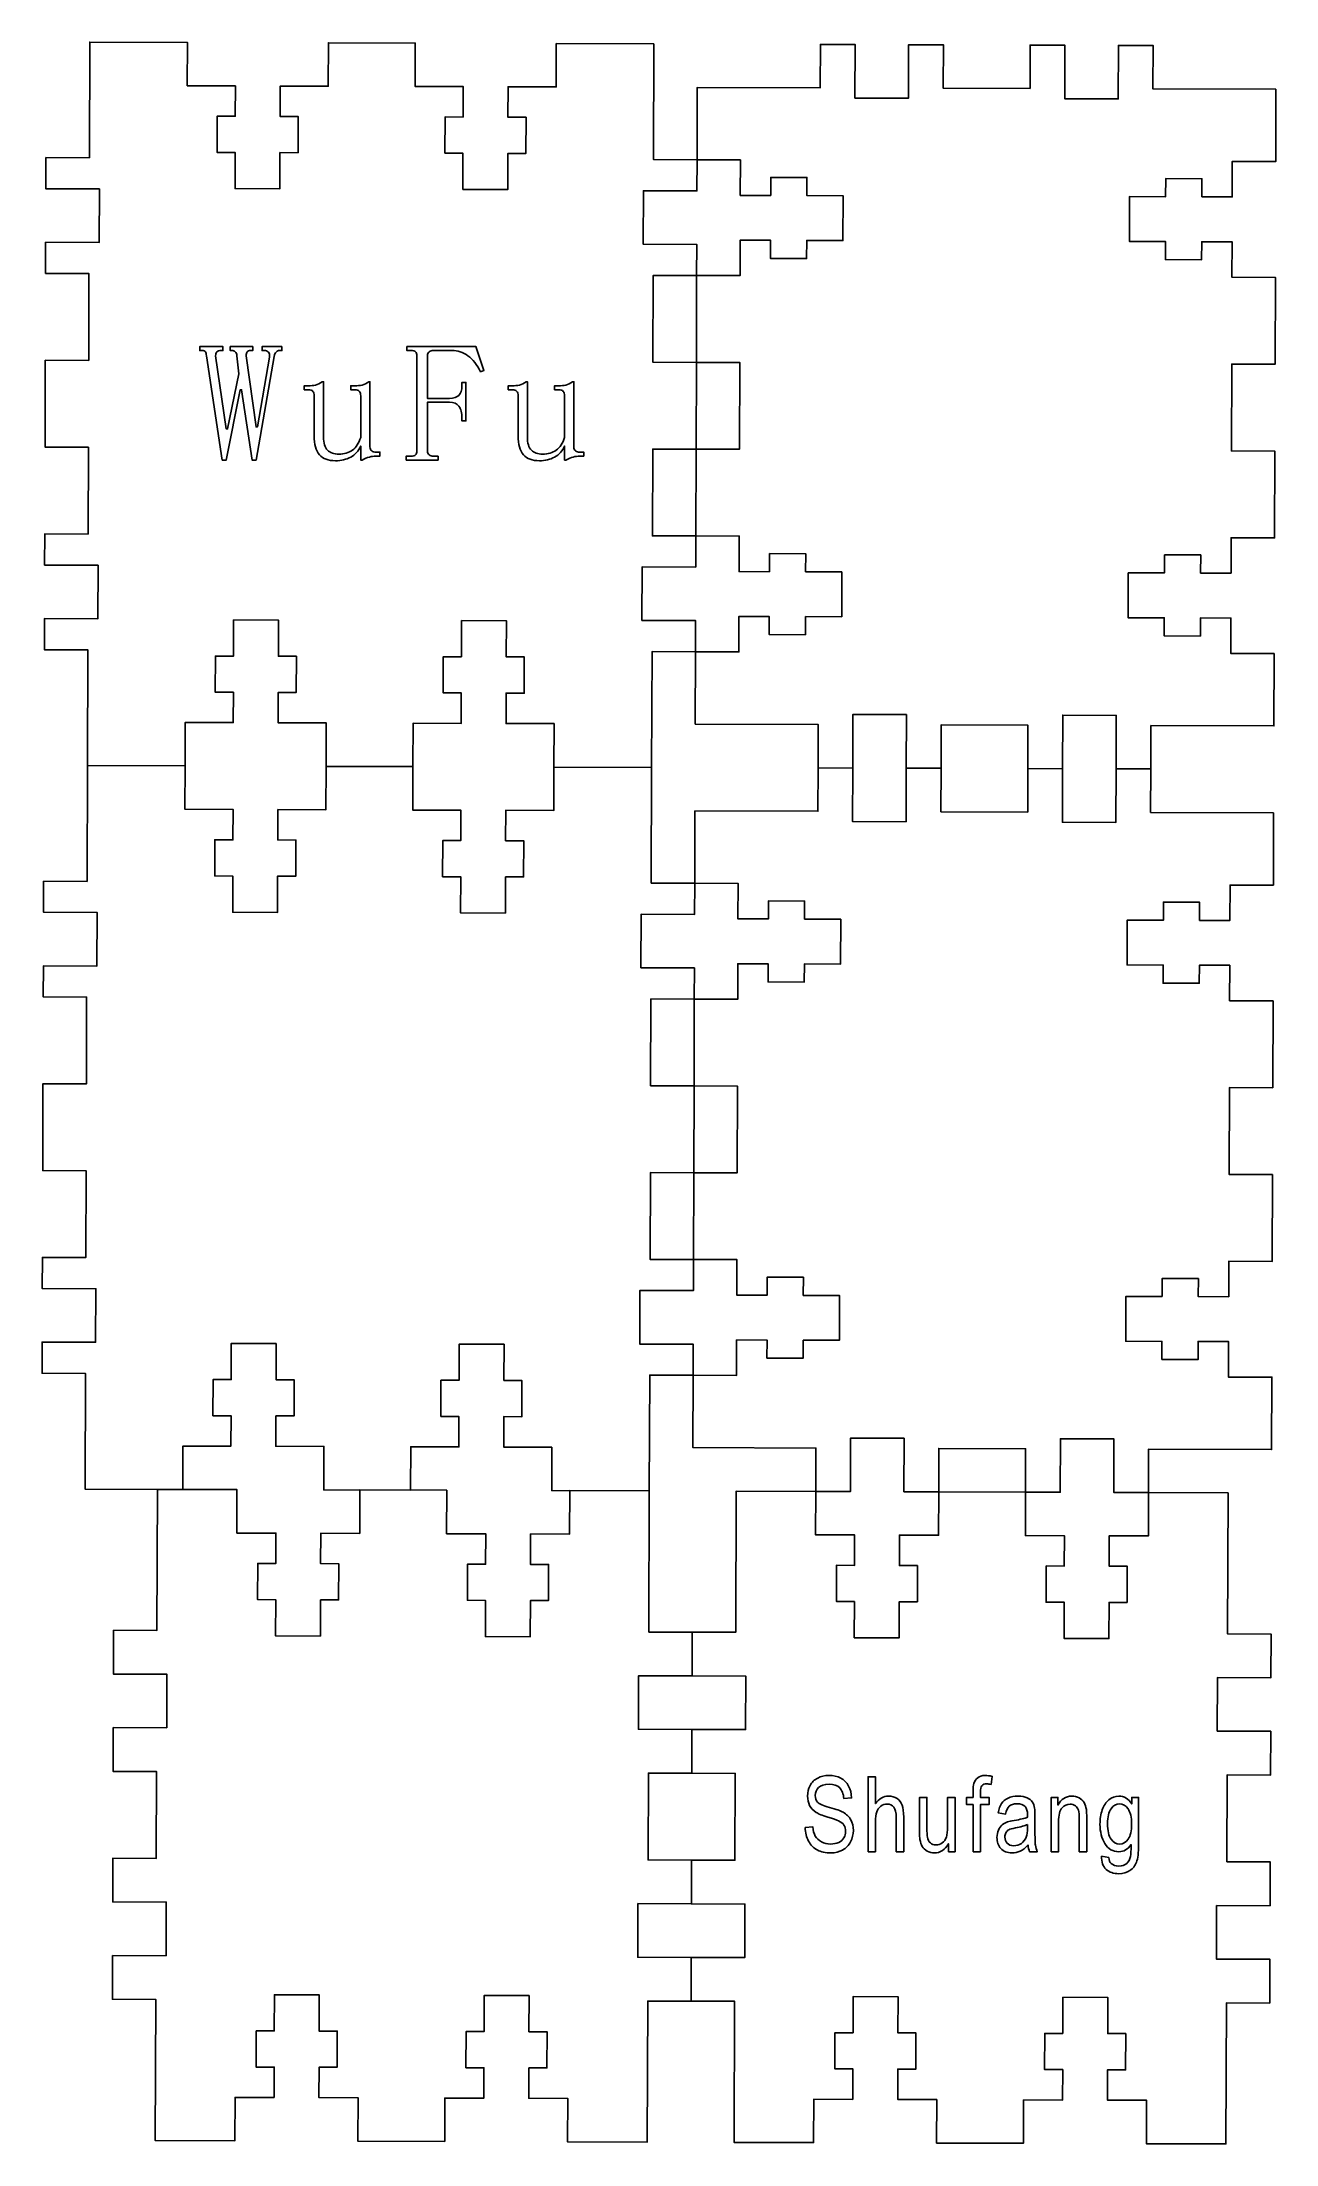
# Model space of a CAD drawing. Header units: centimetres. Extents: x -9.2 to 5.4, y -12.7 to 12.3.
import ezdxf

# ---------------------------------------------------------------- set-up
doc = ezdxf.new("R2010")
doc.units = ezdxf.units.CM
doc.header["$MEASUREMENT"] = 0
doc.layers.add('layer 1', color=7, linetype='Continuous')

msp = doc.modelspace()

# ---------------------------------------------------------------- linework, layer by layer
at = {"layer": 'layer 1', "lineweight": 25}
for points, knots in [([(-1.98512, 12.24529), (-1.98512, 12.24529), (-1.98951, 10.87159), (-1.98951, 10.87159), (-1.98951, 10.87159), (-1.98951, 10.87159), (-1.47439, 10.86994), (-1.47439, 10.86994), (-1.47439, 10.86994), (-1.47439, 10.86994), (-1.47558, 10.50077), (-1.47558, 10.50077), (-1.47558, 10.50077), (-1.47558, 10.50077), (-2.11088, 10.50282), (-2.11088, 10.50282), (-2.11088, 10.50282), (-2.11088, 10.50282), (-2.11294, 9.8675), (-2.11294, 9.8675), (-2.11294, 9.8675), (-2.11294, 9.8675), (-1.47761, 9.8655), (-1.47761, 9.8655), (-1.47761, 9.8655), (-1.47761, 9.8655), (-1.47882, 9.4963), (-1.47882, 9.4963), (-1.47882, 9.4963), (-1.47882, 9.4963), (-1.99392, 9.49799), (-1.99392, 9.49799), (-1.99392, 9.49799), (-1.99392, 9.49799), (-1.9972, 8.46773), (-1.9972, 8.46773), (-1.9972, 8.46773), (-1.9972, 8.46773), (-1.48211, 8.46608), (-1.48211, 8.46608), (-1.48211, 8.46608), (-1.48211, 8.46608), (-1.48541, 7.43582), (-1.48541, 7.43582), (-1.48541, 7.43582), (-1.48541, 7.43582), (-2.00053, 7.4375), (-2.00053, 7.4375), (-2.00053, 7.4375), (-2.00053, 7.4375), (-2.00385, 6.40726), (-2.00385, 6.40726), (-2.00385, 6.40726), (-2.00385, 6.40726), (-1.48876, 6.4056), (-1.48876, 6.4056), (-1.48876, 6.4056), (-1.48876, 6.4056), (-1.48989, 6.03643), (-1.48989, 6.03643), (-1.48989, 6.03643), (-1.48989, 6.03643), (-2.12523, 6.03847), (-2.12523, 6.03847), (-2.12523, 6.03847), (-2.12523, 6.03847), (-2.12726, 5.40313), (-2.12726, 5.40313), (-2.12726, 5.40313), (-2.12726, 5.40313), (-1.49195, 5.40114), (-1.49195, 5.40114), (-1.49195, 5.40114), (-1.49195, 5.40114), (-1.49314, 5.03194), (-1.49314, 5.03194), (-1.49314, 5.03194), (-1.49314, 5.03194), (-2.00824, 5.03361), (-2.00824, 5.03361), (-2.00824, 5.03361), (-2.00824, 5.03361), (-2.01268, 3.65995), (-2.01268, 3.65995), (-2.01268, 3.65995), (-2.01268, 3.65995), (-3.17167, 3.66367), (-3.17167, 3.66367), (-3.17167, 3.66367), (-3.17167, 3.66367), (-3.17002, 4.17879), (-3.17002, 4.17879), (-3.17002, 4.17879), (-3.17002, 4.17879), (-3.74094, 4.18065), (-3.74094, 4.18065), (-3.74094, 4.18065), (-3.74094, 4.18065), (-3.73979, 4.54122), (-3.73979, 4.54122), (-3.73979, 4.54122), (-3.73979, 4.54122), (-3.52516, 4.54053), (-3.52516, 4.54053), (-3.52516, 4.54053), (-3.52516, 4.54053), (-3.52378, 4.96976), (-3.52378, 4.96976), (-3.52378, 4.96976), (-3.52378, 4.96976), (-3.73844, 4.97048), (-3.73844, 4.97048), (-3.73844, 4.97048), (-3.73844, 4.97048), (-3.73702, 5.39974), (-3.73702, 5.39974), (-3.73702, 5.39974), (-3.73702, 5.39974), (-4.26929, 5.40143), (-4.26929, 5.40143), (-4.26929, 5.40143), (-4.26929, 5.40143), (-4.2707, 4.97215), (-4.2707, 4.97215), (-4.2707, 4.97215), (-4.2707, 4.97215), (-4.48534, 4.97289), (-4.48534, 4.97289), (-4.48534, 4.97289), (-4.48534, 4.97289), (-4.48671, 4.54362), (-4.48671, 4.54362), (-4.48671, 4.54362), (-4.48671, 4.54362), (-4.27207, 4.5429), (-4.27207, 4.5429), (-4.27207, 4.5429), (-4.27207, 4.5429), (-4.27325, 4.18231), (-4.27325, 4.18231), (-4.27325, 4.18231), (-4.27325, 4.18231), (-4.84415, 4.18417), (-4.84415, 4.18417), (-4.84415, 4.18417), (-4.84415, 4.18417), (-4.84583, 3.66907), (-4.84583, 3.66907), (-4.84583, 3.66907), (-4.84583, 3.66907), (-5.87605, 3.67237), (-5.87605, 3.67237), (-5.87605, 3.67237), (-5.87605, 3.67237), (-5.8744, 4.18745), (-5.8744, 4.18745), (-5.8744, 4.18745), (-5.8744, 4.18745), (-6.44534, 4.18932), (-6.44534, 4.18932), (-6.44534, 4.18932), (-6.44534, 4.18932), (-6.44414, 4.54989), (-6.44414, 4.54989), (-6.44414, 4.54989), (-6.44414, 4.54989), (-6.22951, 4.54919), (-6.22951, 4.54919), (-6.22951, 4.54919), (-6.22951, 4.54919), (-6.22816, 4.97846), (-6.22816, 4.97846), (-6.22816, 4.97846), (-6.22816, 4.97846), (-6.44278, 4.97914), (-6.44278, 4.97914), (-6.44278, 4.97914), (-6.44278, 4.97914), (-6.44142, 5.40842), (-6.44142, 5.40842), (-6.44142, 5.40842), (-6.44142, 5.40842), (-6.97368, 5.41014), (-6.97368, 5.41014), (-6.97368, 5.41014), (-6.97368, 5.41014), (-6.97507, 4.98086), (-6.97507, 4.98086), (-6.97507, 4.98086), (-6.97507, 4.98086), (-7.1897, 4.98158), (-7.1897, 4.98158), (-7.1897, 4.98158), (-7.1897, 4.98158), (-7.1911, 4.55229), (-7.1911, 4.55229), (-7.1911, 4.55229), (-7.1911, 4.55229), (-6.97647, 4.55159), (-6.97647, 4.55159), (-6.97647, 4.55159), (-6.97647, 4.55159), (-6.9776, 4.19101), (-6.9776, 4.19101), (-6.9776, 4.19101), (-6.9776, 4.19101), (-7.54854, 4.19284), (-7.54854, 4.19284), (-7.54854, 4.19284), (-7.54854, 4.19284), (-7.55016, 3.67774), (-7.55016, 3.67774), (-7.55016, 3.67774), (-7.55016, 3.67774), (-8.70921, 3.68144), (-8.70921, 3.68144), (-8.70921, 3.68144), (-8.70921, 3.68144), (-8.70479, 5.0551), (-8.70479, 5.0551), (-8.70479, 5.0551), (-8.70479, 5.0551), (-9.21991, 5.05675), (-9.21991, 5.05675), (-9.21991, 5.05675), (-9.21991, 5.05675), (-9.21874, 5.42592), (-9.21874, 5.42592), (-9.21874, 5.42592), (-9.21874, 5.42592), (-8.58344, 5.42387), (-8.58344, 5.42387), (-8.58344, 5.42387), (-8.58344, 5.42387), (-8.58138, 6.0592), (-8.58138, 6.0592), (-8.58138, 6.0592), (-8.58138, 6.0592), (-9.21668, 6.06123), (-9.21668, 6.06123), (-9.21668, 6.06123), (-9.21668, 6.06123), (-9.21551, 6.4304), (-9.21551, 6.4304), (-9.21551, 6.4304), (-9.21551, 6.4304), (-8.70039, 6.42874), (-8.70039, 6.42874), (-8.70039, 6.42874), (-8.70039, 6.42874), (-8.69709, 7.45898), (-8.69709, 7.45898), (-8.69709, 7.45898), (-8.69709, 7.45898), (-9.21221, 7.46066), (-9.21221, 7.46066), (-9.21221, 7.46066), (-9.21221, 7.46066), (-9.20888, 8.49088), (-9.20888, 8.49088), (-9.20888, 8.49088), (-9.20888, 8.49088), (-8.69379, 8.4892), (-8.69379, 8.4892), (-8.69379, 8.4892), (-8.69379, 8.4892), (-8.69048, 9.51947), (-8.69048, 9.51947), (-8.69048, 9.51947), (-8.69048, 9.51947), (-9.20556, 9.52111), (-9.20556, 9.52111), (-9.20556, 9.52111), (-9.20556, 9.52111), (-9.20438, 9.89029), (-9.20438, 9.89029), (-9.20438, 9.89029), (-9.20438, 9.89029), (-8.5691, 9.88824), (-8.5691, 9.88824), (-8.5691, 9.88824), (-8.5691, 9.88824), (-8.56705, 10.52356), (-8.56705, 10.52356), (-8.56705, 10.52356), (-8.56705, 10.52356), (-9.20235, 10.52556), (-9.20235, 10.52556), (-9.20235, 10.52556), (-9.20235, 10.52556), (-9.20116, 10.89476), (-9.20116, 10.89476), (-9.20116, 10.89476), (-9.20116, 10.89476), (-8.68606, 10.89308), (-8.68606, 10.89308), (-8.68606, 10.89308), (-8.68606, 10.89308), (-8.68165, 12.26674), (-8.68165, 12.26674), (-8.68165, 12.26674), (-8.68165, 12.26674), (-7.52263, 12.26306), (-7.52263, 12.26306), (-7.52263, 12.26306), (-7.52263, 12.26306), (-7.52428, 11.74793), (-7.52428, 11.74793), (-7.52428, 11.74793), (-7.52428, 11.74793), (-6.95339, 11.74608), (-6.95339, 11.74608), (-6.95339, 11.74608), (-6.95339, 11.74608), (-6.95453, 11.38547), (-6.95453, 11.38547), (-6.95453, 11.38547), (-6.95453, 11.38547), (-7.16917, 11.38618), (-7.16917, 11.38618), (-7.16917, 11.38618), (-7.16917, 11.38618), (-7.17053, 10.95692), (-7.17053, 10.95692), (-7.17053, 10.95692), (-7.17053, 10.95692), (-6.9559, 10.95624), (-6.9559, 10.95624), (-6.9559, 10.95624), (-6.9559, 10.95624), (-6.95728, 10.52696), (-6.95728, 10.52696), (-6.95728, 10.52696), (-6.95728, 10.52696), (-6.425, 10.52526), (-6.425, 10.52526), (-6.425, 10.52526), (-6.425, 10.52526), (-6.4236, 10.95453), (-6.4236, 10.95453), (-6.4236, 10.95453), (-6.4236, 10.95453), (-6.20897, 10.95384), (-6.20897, 10.95384), (-6.20897, 10.95384), (-6.20897, 10.95384), (-6.20761, 11.38308), (-6.20761, 11.38308), (-6.20761, 11.38308), (-6.20761, 11.38308), (-6.42223, 11.3838), (-6.42223, 11.3838), (-6.42223, 11.3838), (-6.42223, 11.3838), (-6.42104, 11.74436), (-6.42104, 11.74436), (-6.42104, 11.74436), (-6.42104, 11.74436), (-5.85015, 11.74256), (-5.85015, 11.74256), (-5.85015, 11.74256), (-5.85015, 11.74256), (-5.84849, 12.25766), (-5.84849, 12.25766), (-5.84849, 12.25766), (-5.84849, 12.25766), (-4.81826, 12.25435), (-4.81826, 12.25435), (-4.81826, 12.25435), (-4.81826, 12.25435), (-4.81991, 11.73925), (-4.81991, 11.73925), (-4.81991, 11.73925), (-4.81991, 11.73925), (-4.24897, 11.73738), (-4.24897, 11.73738), (-4.24897, 11.73738), (-4.24897, 11.73738), (-4.25013, 11.37682), (-4.25013, 11.37682), (-4.25013, 11.37682), (-4.25013, 11.37682), (-4.46477, 11.37753), (-4.46477, 11.37753), (-4.46477, 11.37753), (-4.46477, 11.37753), (-4.46615, 10.94825), (-4.46615, 10.94825), (-4.46615, 10.94825), (-4.46615, 10.94825), (-4.25151, 10.94756), (-4.25151, 10.94756), (-4.25151, 10.94756), (-4.25151, 10.94756), (-4.25292, 10.51825), (-4.25292, 10.51825), (-4.25292, 10.51825), (-4.25292, 10.51825), (-3.72062, 10.51656), (-3.72062, 10.51656), (-3.72062, 10.51656), (-3.72062, 10.51656), (-3.71923, 10.94586), (-3.71923, 10.94586), (-3.71923, 10.94586), (-3.71923, 10.94586), (-3.50461, 10.94515), (-3.50461, 10.94515), (-3.50461, 10.94515), (-3.50461, 10.94515), (-3.50322, 11.3744), (-3.50322, 11.3744), (-3.50322, 11.3744), (-3.50322, 11.3744), (-3.71788, 11.3751), (-3.71788, 11.3751), (-3.71788, 11.3751), (-3.71788, 11.3751), (-3.71671, 11.7357), (-3.71671, 11.7357), (-3.71671, 11.7357), (-3.71671, 11.7357), (-3.14576, 11.73388), (-3.14576, 11.73388), (-3.14576, 11.73388), (-3.14576, 11.73388), (-3.14414, 12.24899), (-3.14414, 12.24899), (-3.14414, 12.24899), (-3.14414, 12.24899), (-1.98512, 12.24529), (-1.98512, 12.24529)], [0, 0, 0, 0, 0.00925926, 0.00925926, 0.00925926, 0.00925926, 0.01851852, 0.01851852, 0.01851852, 0.01851852, 0.02777778, 0.02777778, 0.02777778, 0.02777778, 0.03703704, 0.03703704, 0.03703704, 0.03703704, 0.0462963, 0.0462963, 0.0462963, 0.0462963, 0.05555556, 0.05555556, 0.05555556, 0.05555556, 0.06481481, 0.06481481, 0.06481481, 0.06481481, 0.07407407, 0.07407407, 0.07407407, 0.07407407, 0.08333333, 0.08333333, 0.08333333, 0.08333333, 0.09259259, 0.09259259, 0.09259259, 0.09259259, 0.10185185, 0.10185185, 0.10185185, 0.10185185, 0.11111111, 0.11111111, 0.11111111, 0.11111111, 0.12037037, 0.12037037, 0.12037037, 0.12037037, 0.12962963, 0.12962963, 0.12962963, 0.12962963, 0.13888889, 0.13888889, 0.13888889, 0.13888889, 0.14814815, 0.14814815, 0.14814815, 0.14814815, 0.15740741, 0.15740741, 0.15740741, 0.15740741, 0.16666667, 0.16666667, 0.16666667, 0.16666667, 0.17592593, 0.17592593, 0.17592593, 0.17592593, 0.18518519, 0.18518519, 0.18518519, 0.18518519, 0.19444444, 0.19444444, 0.19444444, 0.19444444, 0.2037037, 0.2037037, 0.2037037, 0.2037037, 0.21296296, 0.21296296, 0.21296296, 0.21296296, 0.22222222, 0.22222222, 0.22222222, 0.22222222, 0.23148148, 0.23148148, 0.23148148, 0.23148148, 0.24074074, 0.24074074, 0.24074074, 0.24074074, 0.25, 0.25, 0.25, 0.25, 0.25925926, 0.25925926, 0.25925926, 0.25925926, 0.26851852, 0.26851852, 0.26851852, 0.26851852, 0.27777778, 0.27777778, 0.27777778, 0.27777778, 0.28703704, 0.28703704, 0.28703704, 0.28703704, 0.2962963, 0.2962963, 0.2962963, 0.2962963, 0.30555556, 0.30555556, 0.30555556, 0.30555556, 0.31481481, 0.31481481, 0.31481481, 0.31481481, 0.32407407, 0.32407407, 0.32407407, 0.32407407, 0.33333333, 0.33333333, 0.33333333, 0.33333333, 0.34259259, 0.34259259, 0.34259259, 0.34259259, 0.35185185, 0.35185185, 0.35185185, 0.35185185, 0.36111111, 0.36111111, 0.36111111, 0.36111111, 0.37037037, 0.37037037, 0.37037037, 0.37037037, 0.37962963, 0.37962963, 0.37962963, 0.37962963, 0.38888889, 0.38888889, 0.38888889, 0.38888889, 0.39814815, 0.39814815, 0.39814815, 0.39814815, 0.40740741, 0.40740741, 0.40740741, 0.40740741, 0.41666667, 0.41666667, 0.41666667, 0.41666667, 0.42592593, 0.42592593, 0.42592593, 0.42592593, 0.43518519, 0.43518519, 0.43518519, 0.43518519, 0.44444444, 0.44444444, 0.44444444, 0.44444444, 0.4537037, 0.4537037, 0.4537037, 0.4537037, 0.46296296, 0.46296296, 0.46296296, 0.46296296, 0.47222222, 0.47222222, 0.47222222, 0.47222222, 0.48148148, 0.48148148, 0.48148148, 0.48148148, 0.49074074, 0.49074074, 0.49074074, 0.49074074, 0.5, 0.5, 0.5, 0.5, 0.50925926, 0.50925926, 0.50925926, 0.50925926, 0.51851852, 0.51851852, 0.51851852, 0.51851852, 0.52777778, 0.52777778, 0.52777778, 0.52777778, 0.53703704, 0.53703704, 0.53703704, 0.53703704, 0.5462963, 0.5462963, 0.5462963, 0.5462963, 0.55555556, 0.55555556, 0.55555556, 0.55555556, 0.56481481, 0.56481481, 0.56481481, 0.56481481, 0.57407407, 0.57407407, 0.57407407, 0.57407407, 0.58333333, 0.58333333, 0.58333333, 0.58333333, 0.59259259, 0.59259259, 0.59259259, 0.59259259, 0.60185185, 0.60185185, 0.60185185, 0.60185185, 0.61111111, 0.61111111, 0.61111111, 0.61111111, 0.62037037, 0.62037037, 0.62037037, 0.62037037, 0.62962963, 0.62962963, 0.62962963, 0.62962963, 0.63888889, 0.63888889, 0.63888889, 0.63888889, 0.64814815, 0.64814815, 0.64814815, 0.64814815, 0.65740741, 0.65740741, 0.65740741, 0.65740741, 0.66666667, 0.66666667, 0.66666667, 0.66666667, 0.67592593, 0.67592593, 0.67592593, 0.67592593, 0.68518519, 0.68518519, 0.68518519, 0.68518519, 0.69444444, 0.69444444, 0.69444444, 0.69444444, 0.7037037, 0.7037037, 0.7037037, 0.7037037, 0.71296296, 0.71296296, 0.71296296, 0.71296296, 0.72222222, 0.72222222, 0.72222222, 0.72222222, 0.73148148, 0.73148148, 0.73148148, 0.73148148, 0.74074074, 0.74074074, 0.74074074, 0.74074074, 0.75, 0.75, 0.75, 0.75, 0.75925926, 0.75925926, 0.75925926, 0.75925926, 0.76851852, 0.76851852, 0.76851852, 0.76851852, 0.77777778, 0.77777778, 0.77777778, 0.77777778, 0.78703704, 0.78703704, 0.78703704, 0.78703704, 0.7962963, 0.7962963, 0.7962963, 0.7962963, 0.80555556, 0.80555556, 0.80555556, 0.80555556, 0.81481481, 0.81481481, 0.81481481, 0.81481481, 0.82407407, 0.82407407, 0.82407407, 0.82407407, 0.83333333, 0.83333333, 0.83333333, 0.83333333, 0.84259259, 0.84259259, 0.84259259, 0.84259259, 0.85185185, 0.85185185, 0.85185185, 0.85185185, 0.86111111, 0.86111111, 0.86111111, 0.86111111, 0.87037037, 0.87037037, 0.87037037, 0.87037037, 0.87962963, 0.87962963, 0.87962963, 0.87962963, 0.88888889, 0.88888889, 0.88888889, 0.88888889, 0.89814815, 0.89814815, 0.89814815, 0.89814815, 0.90740741, 0.90740741, 0.90740741, 0.90740741, 0.91666667, 0.91666667, 0.91666667, 0.91666667, 0.92592593, 0.92592593, 0.92592593, 0.92592593, 0.93518519, 0.93518519, 0.93518519, 0.93518519, 0.94444444, 0.94444444, 0.94444444, 0.94444444, 0.9537037, 0.9537037, 0.9537037, 0.9537037, 0.96296296, 0.96296296, 0.96296296, 0.96296296, 0.97222222, 0.97222222, 0.97222222, 0.97222222, 0.98148148, 0.98148148, 0.98148148, 0.98148148, 0.99074074, 0.99074074, 0.99074074, 0.99074074, 1, 1, 1, 1]), ([(5.3966, 11.70643), (5.3966, 11.70643), (5.39383, 10.8479), (5.39383, 10.8479), (5.39383, 10.8479), (5.39383, 10.8479), (4.87874, 10.84959), (4.87874, 10.84959), (4.87874, 10.84959), (4.87874, 10.84959), (4.87737, 10.42888), (4.87737, 10.42888), (4.87737, 10.42888), (4.87737, 10.42888), (4.51681, 10.43003), (4.51681, 10.43003), (4.51681, 10.43003), (4.51681, 10.43003), (4.51749, 10.64466), (4.51749, 10.64466), (4.51749, 10.64466), (4.51749, 10.64466), (4.08823, 10.64606), (4.08823, 10.64606), (4.08823, 10.64606), (4.08823, 10.64606), (4.08753, 10.4314), (4.08753, 10.4314), (4.08753, 10.4314), (4.08753, 10.4314), (3.65826, 10.43281), (3.65826, 10.43281), (3.65826, 10.43281), (3.65826, 10.43281), (3.65656, 9.90051), (3.65656, 9.90051), (3.65656, 9.90051), (3.65656, 9.90051), (4.08579, 9.89913), (4.08579, 9.89913), (4.08579, 9.89913), (4.08579, 9.89913), (4.08514, 9.68451), (4.08514, 9.68451), (4.08514, 9.68451), (4.08514, 9.68451), (4.51439, 9.68314), (4.51439, 9.68314), (4.51439, 9.68314), (4.51439, 9.68314), (4.5151, 9.89777), (4.5151, 9.89777), (4.5151, 9.89777), (4.5151, 9.89777), (4.87567, 9.89658), (4.87567, 9.89658), (4.87567, 9.89658), (4.87567, 9.89658), (4.87432, 9.47589), (4.87432, 9.47589), (4.87432, 9.47589), (4.87432, 9.47589), (5.38943, 9.47425), (5.38943, 9.47425), (5.38943, 9.47425), (5.38943, 9.47425), (5.38614, 8.44403), (5.38614, 8.44403), (5.38614, 8.44403), (5.38614, 8.44403), (4.871, 8.44568), (4.871, 8.44568), (4.871, 8.44568), (4.871, 8.44568), (4.86771, 7.41544), (4.86771, 7.41544), (4.86771, 7.41544), (4.86771, 7.41544), (5.38282, 7.4138), (5.38282, 7.4138), (5.38282, 7.4138), (5.38282, 7.4138), (5.37953, 6.38355), (5.37953, 6.38355), (5.37953, 6.38355), (5.37953, 6.38355), (4.86441, 6.38522), (4.86441, 6.38522), (4.86441, 6.38522), (4.86441, 6.38522), (4.86305, 5.96454), (4.86305, 5.96454), (4.86305, 5.96454), (4.86305, 5.96454), (4.50247, 5.96568), (4.50247, 5.96568), (4.50247, 5.96568), (4.50247, 5.96568), (4.50314, 6.18032), (4.50314, 6.18032), (4.50314, 6.18032), (4.50314, 6.18032), (4.07388, 6.18169), (4.07388, 6.18169), (4.07388, 6.18169), (4.07388, 6.18169), (4.0732, 5.96707), (4.0732, 5.96707), (4.0732, 5.96707), (4.0732, 5.96707), (3.64392, 5.96844), (3.64392, 5.96844), (3.64392, 5.96844), (3.64392, 5.96844), (3.64222, 5.43616), (3.64222, 5.43616), (3.64222, 5.43616), (3.64222, 5.43616), (4.07149, 5.43479), (4.07149, 5.43479), (4.07149, 5.43479), (4.07149, 5.43479), (4.0708, 5.22013), (4.0708, 5.22013), (4.0708, 5.22013), (4.0708, 5.22013), (4.50006, 5.21878), (4.50006, 5.21878), (4.50006, 5.21878), (4.50006, 5.21878), (4.50076, 5.43339), (4.50076, 5.43339), (4.50076, 5.43339), (4.50076, 5.43339), (4.86134, 5.43224), (4.86134, 5.43224), (4.86134, 5.43224), (4.86134, 5.43224), (4.86001, 5.01156), (4.86001, 5.01156), (4.86001, 5.01156), (4.86001, 5.01156), (5.37508, 5.00991), (5.37508, 5.00991), (5.37508, 5.00991), (5.37508, 5.00991), (5.37235, 4.15139), (5.37235, 4.15139), (5.37235, 4.15139), (5.37235, 4.15139), (3.91283, 4.15603), (3.91283, 4.15603), (3.91283, 4.15603), (3.91283, 4.15603), (3.91119, 3.64094), (3.91119, 3.64094), (3.91119, 3.64094), (3.91119, 3.64094), (3.49911, 3.64226), (3.49911, 3.64226), (3.49911, 3.64226), (3.49911, 3.64226), (3.50115, 4.27756), (3.50115, 4.27756), (3.50115, 4.27756), (3.50115, 4.27756), (2.86581, 4.27963), (2.86581, 4.27963), (2.86581, 4.27963), (2.86581, 4.27963), (2.86377, 3.64429), (2.86377, 3.64429), (2.86377, 3.64429), (2.86377, 3.64429), (2.45168, 3.64565), (2.45168, 3.64565), (2.45168, 3.64565), (2.45168, 3.64565), (2.45335, 4.16076), (2.45335, 4.16076), (2.45335, 4.16076), (2.45335, 4.16076), (1.42312, 4.16405), (1.42312, 4.16405), (1.42312, 4.16405), (1.42312, 4.16405), (1.42145, 3.64892), (1.42145, 3.64892), (1.42145, 3.64892), (1.42145, 3.64892), (1.00936, 3.65027), (1.00936, 3.65027), (1.00936, 3.65027), (1.00936, 3.65027), (1.01141, 4.28557), (1.01141, 4.28557), (1.01141, 4.28557), (1.01141, 4.28557), (0.3761, 4.28759), (0.3761, 4.28759), (0.3761, 4.28759), (0.3761, 4.28759), (0.37405, 3.65227), (0.37405, 3.65227), (0.37405, 3.65227), (0.37405, 3.65227), (-0.03807, 3.65362), (-0.03807, 3.65362), (-0.03807, 3.65362), (-0.03807, 3.65362), (-0.03638, 4.16875), (-0.03638, 4.16875), (-0.03638, 4.16875), (-0.03638, 4.16875), (-1.49588, 4.17343), (-1.49588, 4.17343), (-1.49588, 4.17343), (-1.49588, 4.17343), (-1.49314, 5.03194), (-1.49314, 5.03194), (-1.49314, 5.03194), (-1.49314, 5.03194), (-0.97798, 5.0303), (-0.97798, 5.0303), (-0.97798, 5.0303), (-0.97798, 5.0303), (-0.97667, 5.45096), (-0.97667, 5.45096), (-0.97667, 5.45096), (-0.97667, 5.45096), (-0.61609, 5.44981), (-0.61609, 5.44981), (-0.61609, 5.44981), (-0.61609, 5.44981), (-0.61678, 5.23519), (-0.61678, 5.23519), (-0.61678, 5.23519), (-0.61678, 5.23519), (-0.18751, 5.23379), (-0.18751, 5.23379), (-0.18751, 5.23379), (-0.18751, 5.23379), (-0.1868, 5.44845), (-0.1868, 5.44845), (-0.1868, 5.44845), (-0.1868, 5.44845), (0.24244, 5.44706), (0.24244, 5.44706), (0.24244, 5.44706), (0.24244, 5.44706), (0.24412, 5.97935), (0.24412, 5.97935), (0.24412, 5.97935), (0.24412, 5.97935), (-0.18511, 5.98073), (-0.18511, 5.98073), (-0.18511, 5.98073), (-0.18511, 5.98073), (-0.18442, 6.19537), (-0.18442, 6.19537), (-0.18442, 6.19537), (-0.18442, 6.19537), (-0.61365, 6.19674), (-0.61365, 6.19674), (-0.61365, 6.19674), (-0.61365, 6.19674), (-0.61439, 5.9821), (-0.61439, 5.9821), (-0.61439, 5.9821), (-0.61439, 5.9821), (-0.97496, 5.98328), (-0.97496, 5.98328), (-0.97496, 5.98328), (-0.97496, 5.98328), (-0.9736, 6.40395), (-0.9736, 6.40395), (-0.9736, 6.40395), (-0.9736, 6.40395), (-1.48876, 6.4056), (-1.48876, 6.4056), (-1.48876, 6.4056), (-1.48876, 6.4056), (-1.48541, 7.43582), (-1.48541, 7.43582), (-1.48541, 7.43582), (-1.48541, 7.43582), (-0.97029, 7.4342), (-0.97029, 7.4342), (-0.97029, 7.4342), (-0.97029, 7.4342), (-0.96702, 8.46441), (-0.96702, 8.46441), (-0.96702, 8.46441), (-0.96702, 8.46441), (-1.48211, 8.46608), (-1.48211, 8.46608), (-1.48211, 8.46608), (-1.48211, 8.46608), (-1.47882, 9.4963), (-1.47882, 9.4963), (-1.47882, 9.4963), (-1.47882, 9.4963), (-0.96369, 9.49463), (-0.96369, 9.49463), (-0.96369, 9.49463), (-0.96369, 9.49463), (-0.96235, 9.91536), (-0.96235, 9.91536), (-0.96235, 9.91536), (-0.96235, 9.91536), (-0.60178, 9.91417), (-0.60178, 9.91417), (-0.60178, 9.91417), (-0.60178, 9.91417), (-0.60246, 9.69952), (-0.60246, 9.69952), (-0.60246, 9.69952), (-0.60246, 9.69952), (-0.17318, 9.69818), (-0.17318, 9.69818), (-0.17318, 9.69818), (-0.17318, 9.69818), (-0.17251, 9.91281), (-0.17251, 9.91281), (-0.17251, 9.91281), (-0.17251, 9.91281), (0.25677, 9.91143), (0.25677, 9.91143), (0.25677, 9.91143), (0.25677, 9.91143), (0.2585, 10.4437), (0.2585, 10.4437), (0.2585, 10.4437), (0.2585, 10.4437), (-0.17077, 10.44511), (-0.17077, 10.44511), (-0.17077, 10.44511), (-0.17077, 10.44511), (-0.17011, 10.65973), (-0.17011, 10.65973), (-0.17011, 10.65973), (-0.17011, 10.65973), (-0.59935, 10.66111), (-0.59935, 10.66111), (-0.59935, 10.66111), (-0.59935, 10.66111), (-0.60004, 10.44647), (-0.60004, 10.44647), (-0.60004, 10.44647), (-0.60004, 10.44647), (-0.96062, 10.44763), (-0.96062, 10.44763), (-0.96062, 10.44763), (-0.96062, 10.44763), (-0.95928, 10.86831), (-0.95928, 10.86831), (-0.95928, 10.86831), (-0.95928, 10.86831), (-1.47439, 10.86994), (-1.47439, 10.86994), (-1.47439, 10.86994), (-1.47439, 10.86994), (-1.47165, 11.72848), (-1.47165, 11.72848), (-1.47165, 11.72848), (-1.47165, 11.72848), (-0.01215, 11.72381), (-0.01215, 11.72381), (-0.01215, 11.72381), (-0.01215, 11.72381), (-0.01048, 12.23894), (-0.01048, 12.23894), (-0.01048, 12.23894), (-0.01048, 12.23894), (0.40161, 12.2376), (0.40161, 12.2376), (0.40161, 12.2376), (0.40161, 12.2376), (0.39955, 11.60227), (0.39955, 11.60227), (0.39955, 11.60227), (0.39955, 11.60227), (1.03485, 11.60025), (1.03485, 11.60025), (1.03485, 11.60025), (1.03485, 11.60025), (1.03695, 12.23555), (1.03695, 12.23555), (1.03695, 12.23555), (1.03695, 12.23555), (1.44903, 12.23424), (1.44903, 12.23424), (1.44903, 12.23424), (1.44903, 12.23424), (1.44738, 11.71912), (1.44738, 11.71912), (1.44738, 11.71912), (1.44738, 11.71912), (2.47759, 11.71583), (2.47759, 11.71583), (2.47759, 11.71583), (2.47759, 11.71583), (2.47927, 12.23095), (2.47927, 12.23095), (2.47927, 12.23095), (2.47927, 12.23095), (2.89134, 12.22959), (2.89134, 12.22959), (2.89134, 12.22959), (2.89134, 12.22959), (2.88929, 11.59429), (2.88929, 11.59429), (2.88929, 11.59429), (2.88929, 11.59429), (3.52462, 11.59227), (3.52462, 11.59227), (3.52462, 11.59227), (3.52462, 11.59227), (3.52667, 12.22758), (3.52667, 12.22758), (3.52667, 12.22758), (3.52667, 12.22758), (3.93876, 12.22622), (3.93876, 12.22622), (3.93876, 12.22622), (3.93876, 12.22622), (3.93711, 11.71113), (3.93711, 11.71113), (3.93711, 11.71113), (3.93711, 11.71113), (5.3966, 11.70643), (5.3966, 11.70643)], [0, 0, 0, 0, 0.00925926, 0.00925926, 0.00925926, 0.00925926, 0.01851852, 0.01851852, 0.01851852, 0.01851852, 0.02777778, 0.02777778, 0.02777778, 0.02777778, 0.03703704, 0.03703704, 0.03703704, 0.03703704, 0.0462963, 0.0462963, 0.0462963, 0.0462963, 0.05555556, 0.05555556, 0.05555556, 0.05555556, 0.06481481, 0.06481481, 0.06481481, 0.06481481, 0.07407407, 0.07407407, 0.07407407, 0.07407407, 0.08333333, 0.08333333, 0.08333333, 0.08333333, 0.09259259, 0.09259259, 0.09259259, 0.09259259, 0.10185185, 0.10185185, 0.10185185, 0.10185185, 0.11111111, 0.11111111, 0.11111111, 0.11111111, 0.12037037, 0.12037037, 0.12037037, 0.12037037, 0.12962963, 0.12962963, 0.12962963, 0.12962963, 0.13888889, 0.13888889, 0.13888889, 0.13888889, 0.14814815, 0.14814815, 0.14814815, 0.14814815, 0.15740741, 0.15740741, 0.15740741, 0.15740741, 0.16666667, 0.16666667, 0.16666667, 0.16666667, 0.17592593, 0.17592593, 0.17592593, 0.17592593, 0.18518519, 0.18518519, 0.18518519, 0.18518519, 0.19444444, 0.19444444, 0.19444444, 0.19444444, 0.2037037, 0.2037037, 0.2037037, 0.2037037, 0.21296296, 0.21296296, 0.21296296, 0.21296296, 0.22222222, 0.22222222, 0.22222222, 0.22222222, 0.23148148, 0.23148148, 0.23148148, 0.23148148, 0.24074074, 0.24074074, 0.24074074, 0.24074074, 0.25, 0.25, 0.25, 0.25, 0.25925926, 0.25925926, 0.25925926, 0.25925926, 0.26851852, 0.26851852, 0.26851852, 0.26851852, 0.27777778, 0.27777778, 0.27777778, 0.27777778, 0.28703704, 0.28703704, 0.28703704, 0.28703704, 0.2962963, 0.2962963, 0.2962963, 0.2962963, 0.30555556, 0.30555556, 0.30555556, 0.30555556, 0.31481481, 0.31481481, 0.31481481, 0.31481481, 0.32407407, 0.32407407, 0.32407407, 0.32407407, 0.33333333, 0.33333333, 0.33333333, 0.33333333, 0.34259259, 0.34259259, 0.34259259, 0.34259259, 0.35185185, 0.35185185, 0.35185185, 0.35185185, 0.36111111, 0.36111111, 0.36111111, 0.36111111, 0.37037037, 0.37037037, 0.37037037, 0.37037037, 0.37962963, 0.37962963, 0.37962963, 0.37962963, 0.38888889, 0.38888889, 0.38888889, 0.38888889, 0.39814815, 0.39814815, 0.39814815, 0.39814815, 0.40740741, 0.40740741, 0.40740741, 0.40740741, 0.41666667, 0.41666667, 0.41666667, 0.41666667, 0.42592593, 0.42592593, 0.42592593, 0.42592593, 0.43518519, 0.43518519, 0.43518519, 0.43518519, 0.44444444, 0.44444444, 0.44444444, 0.44444444, 0.4537037, 0.4537037, 0.4537037, 0.4537037, 0.46296296, 0.46296296, 0.46296296, 0.46296296, 0.47222222, 0.47222222, 0.47222222, 0.47222222, 0.48148148, 0.48148148, 0.48148148, 0.48148148, 0.49074074, 0.49074074, 0.49074074, 0.49074074, 0.5, 0.5, 0.5, 0.5, 0.50925926, 0.50925926, 0.50925926, 0.50925926, 0.51851852, 0.51851852, 0.51851852, 0.51851852, 0.52777778, 0.52777778, 0.52777778, 0.52777778, 0.53703704, 0.53703704, 0.53703704, 0.53703704, 0.5462963, 0.5462963, 0.5462963, 0.5462963, 0.55555556, 0.55555556, 0.55555556, 0.55555556, 0.56481481, 0.56481481, 0.56481481, 0.56481481, 0.57407407, 0.57407407, 0.57407407, 0.57407407, 0.58333333, 0.58333333, 0.58333333, 0.58333333, 0.59259259, 0.59259259, 0.59259259, 0.59259259, 0.60185185, 0.60185185, 0.60185185, 0.60185185, 0.61111111, 0.61111111, 0.61111111, 0.61111111, 0.62037037, 0.62037037, 0.62037037, 0.62037037, 0.62962963, 0.62962963, 0.62962963, 0.62962963, 0.63888889, 0.63888889, 0.63888889, 0.63888889, 0.64814815, 0.64814815, 0.64814815, 0.64814815, 0.65740741, 0.65740741, 0.65740741, 0.65740741, 0.66666667, 0.66666667, 0.66666667, 0.66666667, 0.67592593, 0.67592593, 0.67592593, 0.67592593, 0.68518519, 0.68518519, 0.68518519, 0.68518519, 0.69444444, 0.69444444, 0.69444444, 0.69444444, 0.7037037, 0.7037037, 0.7037037, 0.7037037, 0.71296296, 0.71296296, 0.71296296, 0.71296296, 0.72222222, 0.72222222, 0.72222222, 0.72222222, 0.73148148, 0.73148148, 0.73148148, 0.73148148, 0.74074074, 0.74074074, 0.74074074, 0.74074074, 0.75, 0.75, 0.75, 0.75, 0.75925926, 0.75925926, 0.75925926, 0.75925926, 0.76851852, 0.76851852, 0.76851852, 0.76851852, 0.77777778, 0.77777778, 0.77777778, 0.77777778, 0.78703704, 0.78703704, 0.78703704, 0.78703704, 0.7962963, 0.7962963, 0.7962963, 0.7962963, 0.80555556, 0.80555556, 0.80555556, 0.80555556, 0.81481481, 0.81481481, 0.81481481, 0.81481481, 0.82407407, 0.82407407, 0.82407407, 0.82407407, 0.83333333, 0.83333333, 0.83333333, 0.83333333, 0.84259259, 0.84259259, 0.84259259, 0.84259259, 0.85185185, 0.85185185, 0.85185185, 0.85185185, 0.86111111, 0.86111111, 0.86111111, 0.86111111, 0.87037037, 0.87037037, 0.87037037, 0.87037037, 0.87962963, 0.87962963, 0.87962963, 0.87962963, 0.88888889, 0.88888889, 0.88888889, 0.88888889, 0.89814815, 0.89814815, 0.89814815, 0.89814815, 0.90740741, 0.90740741, 0.90740741, 0.90740741, 0.91666667, 0.91666667, 0.91666667, 0.91666667, 0.92592593, 0.92592593, 0.92592593, 0.92592593, 0.93518519, 0.93518519, 0.93518519, 0.93518519, 0.94444444, 0.94444444, 0.94444444, 0.94444444, 0.9537037, 0.9537037, 0.9537037, 0.9537037, 0.96296296, 0.96296296, 0.96296296, 0.96296296, 0.97222222, 0.97222222, 0.97222222, 0.97222222, 0.98148148, 0.98148148, 0.98148148, 0.98148148, 0.99074074, 0.99074074, 0.99074074, 0.99074074, 1, 1, 1, 1]), ([(-2.01268, 3.65995), (-2.01268, 3.65995), (-2.01708, 2.2863), (-2.01708, 2.2863), (-2.01708, 2.2863), (-2.01708, 2.2863), (-1.50193, 2.28463), (-1.50193, 2.28463), (-1.50193, 2.28463), (-1.50193, 2.28463), (-1.50313, 1.91549), (-1.50313, 1.91549), (-1.50313, 1.91549), (-1.50313, 1.91549), (-2.13847, 1.91753), (-2.13847, 1.91753), (-2.13847, 1.91753), (-2.13847, 1.91753), (-2.1405, 1.28221), (-2.1405, 1.28221), (-2.1405, 1.28221), (-2.1405, 1.28221), (-1.50517, 1.28018), (-1.50517, 1.28018), (-1.50517, 1.28018), (-1.50517, 1.28018), (-1.50632, 0.91099), (-1.50632, 0.91099), (-1.50632, 0.91099), (-1.50632, 0.91099), (-2.0215, 0.91267), (-2.0215, 0.91267), (-2.0215, 0.91267), (-2.0215, 0.91267), (-2.02478, -0.11758), (-2.02478, -0.11758), (-2.02478, -0.11758), (-2.02478, -0.11758), (-1.50967, -0.11925), (-1.50967, -0.11925), (-1.50967, -0.11925), (-1.50967, -0.11925), (-1.51297, -1.14947), (-1.51297, -1.14947), (-1.51297, -1.14947), (-1.51297, -1.14947), (-2.02807, -1.14785), (-2.02807, -1.14785), (-2.02807, -1.14785), (-2.02807, -1.14785), (-2.03139, -2.17803), (-2.03139, -2.17803), (-2.03139, -2.17803), (-2.03139, -2.17803), (-1.51627, -2.17972), (-1.51627, -2.17972), (-1.51627, -2.17972), (-1.51627, -2.17972), (-1.51745, -2.54887), (-1.51745, -2.54887), (-1.51745, -2.54887), (-1.51745, -2.54887), (-2.15277, -2.54685), (-2.15277, -2.54685), (-2.15277, -2.54685), (-2.15277, -2.54685), (-2.15483, -3.18215), (-2.15483, -3.18215), (-2.15483, -3.18215), (-2.15483, -3.18215), (-1.51951, -3.18418), (-1.51951, -3.18418), (-1.51951, -3.18418), (-1.51951, -3.18418), (-1.52067, -3.55335), (-1.52067, -3.55335), (-1.52067, -3.55335), (-1.52067, -3.55335), (-2.03582, -3.55169), (-2.03582, -3.55169), (-2.03582, -3.55169), (-2.03582, -3.55169), (-2.04021, -4.92534), (-2.04021, -4.92534), (-2.04021, -4.92534), (-2.04021, -4.92534), (-3.19922, -4.92162), (-3.19922, -4.92162), (-3.19922, -4.92162), (-3.19922, -4.92162), (-3.19757, -4.4065), (-3.19757, -4.4065), (-3.19757, -4.4065), (-3.19757, -4.4065), (-3.7685, -4.40468), (-3.7685, -4.40468), (-3.7685, -4.40468), (-3.7685, -4.40468), (-3.76738, -4.04412), (-3.76738, -4.04412), (-3.76738, -4.04412), (-3.76738, -4.04412), (-3.55272, -4.04479), (-3.55272, -4.04479), (-3.55272, -4.04479), (-3.55272, -4.04479), (-3.55133, -3.61553), (-3.55133, -3.61553), (-3.55133, -3.61553), (-3.55133, -3.61553), (-3.76595, -3.61483), (-3.76595, -3.61483), (-3.76595, -3.61483), (-3.76595, -3.61483), (-3.76458, -3.18557), (-3.76458, -3.18557), (-3.76458, -3.18557), (-3.76458, -3.18557), (-4.29688, -3.18386), (-4.29688, -3.18386), (-4.29688, -3.18386), (-4.29688, -3.18386), (-4.29822, -3.61311), (-4.29822, -3.61311), (-4.29822, -3.61311), (-4.29822, -3.61311), (-4.51288, -3.61245), (-4.51288, -3.61245), (-4.51288, -3.61245), (-4.51288, -3.61245), (-4.51426, -4.04169), (-4.51426, -4.04169), (-4.51426, -4.04169), (-4.51426, -4.04169), (-4.29962, -4.0424), (-4.29962, -4.0424), (-4.29962, -4.0424), (-4.29962, -4.0424), (-4.30078, -4.40297), (-4.30078, -4.40297), (-4.30078, -4.40297), (-4.30078, -4.40297), (-4.8717, -4.40116), (-4.8717, -4.40116), (-4.8717, -4.40116), (-4.8717, -4.40116), (-4.87336, -4.91624), (-4.87336, -4.91624), (-4.87336, -4.91624), (-4.87336, -4.91624), (-5.9036, -4.91297), (-5.9036, -4.91297), (-5.9036, -4.91297), (-5.9036, -4.91297), (-5.90195, -4.39785), (-5.90195, -4.39785), (-5.90195, -4.39785), (-5.90195, -4.39785), (-6.47288, -4.39599), (-6.47288, -4.39599), (-6.47288, -4.39599), (-6.47288, -4.39599), (-6.47172, -4.03541), (-6.47172, -4.03541), (-6.47172, -4.03541), (-6.47172, -4.03541), (-6.25711, -4.03609), (-6.25711, -4.03609), (-6.25711, -4.03609), (-6.25711, -4.03609), (-6.25571, -3.60684), (-6.25571, -3.60684), (-6.25571, -3.60684), (-6.25571, -3.60684), (-6.47035, -3.60615), (-6.47035, -3.60615), (-6.47035, -3.60615), (-6.47035, -3.60615), (-6.46895, -3.17691), (-6.46895, -3.17691), (-6.46895, -3.17691), (-6.46895, -3.17691), (-7.00127, -3.17518), (-7.00127, -3.17518), (-7.00127, -3.17518), (-7.00127, -3.17518), (-7.00262, -3.60445), (-7.00262, -3.60445), (-7.00262, -3.60445), (-7.00262, -3.60445), (-7.21726, -3.60375), (-7.21726, -3.60375), (-7.21726, -3.60375), (-7.21726, -3.60375), (-7.21864, -4.03301), (-7.21864, -4.03301), (-7.21864, -4.03301), (-7.21864, -4.03301), (-7.00399, -4.03372), (-7.00399, -4.03372), (-7.00399, -4.03372), (-7.00399, -4.03372), (-7.00515, -4.39431), (-7.00515, -4.39431), (-7.00515, -4.39431), (-7.00515, -4.39431), (-7.57608, -4.39244), (-7.57608, -4.39244), (-7.57608, -4.39244), (-7.57608, -4.39244), (-7.57773, -4.90757), (-7.57773, -4.90757), (-7.57773, -4.90757), (-7.57773, -4.90757), (-8.73675, -4.90387), (-8.73675, -4.90387), (-8.73675, -4.90387), (-8.73675, -4.90387), (-8.73234, -3.53022), (-8.73234, -3.53022), (-8.73234, -3.53022), (-8.73234, -3.53022), (-9.24746, -3.52856), (-9.24746, -3.52856), (-9.24746, -3.52856), (-9.24746, -3.52856), (-9.24627, -3.15939), (-9.24627, -3.15939), (-9.24627, -3.15939), (-9.24627, -3.15939), (-8.61097, -3.16143), (-8.61097, -3.16143), (-8.61097, -3.16143), (-8.61097, -3.16143), (-8.60893, -2.52613), (-8.60893, -2.52613), (-8.60893, -2.52613), (-8.60893, -2.52613), (-9.24425, -2.52408), (-9.24425, -2.52408), (-9.24425, -2.52408), (-9.24425, -2.52408), (-9.24305, -2.15491), (-9.24305, -2.15491), (-9.24305, -2.15491), (-9.24305, -2.15491), (-8.72795, -2.15655), (-8.72795, -2.15655), (-8.72795, -2.15655), (-8.72795, -2.15655), (-8.72461, -1.12633), (-8.72461, -1.12633), (-8.72461, -1.12633), (-8.72461, -1.12633), (-9.23973, -1.12467), (-9.23973, -1.12467), (-9.23973, -1.12467), (-9.23973, -1.12467), (-9.23643, -0.09444), (-9.23643, -0.09444), (-9.23643, -0.09444), (-9.23643, -0.09444), (-8.72131, -0.09609), (-8.72131, -0.09609), (-8.72131, -0.09609), (-8.72131, -0.09609), (-8.718, 0.93413), (-8.718, 0.93413), (-8.718, 0.93413), (-8.718, 0.93413), (-9.23312, 0.93582), (-9.23312, 0.93582), (-9.23312, 0.93582), (-9.23312, 0.93582), (-9.23196, 1.30495), (-9.23196, 1.30495), (-9.23196, 1.30495), (-9.23196, 1.30495), (-8.59664, 1.30295), (-8.59664, 1.30295), (-8.59664, 1.30295), (-8.59664, 1.30295), (-8.5946, 1.93822), (-8.5946, 1.93822), (-8.5946, 1.93822), (-8.5946, 1.93822), (-9.22991, 1.94027), (-9.22991, 1.94027), (-9.22991, 1.94027), (-9.22991, 1.94027), (-9.22873, 2.30942), (-9.22873, 2.30942), (-9.22873, 2.30942), (-9.22873, 2.30942), (-8.71361, 2.30778), (-8.71361, 2.30778), (-8.71361, 2.30778), (-8.71361, 2.30778), (-8.70921, 3.68144), (-8.70921, 3.68144), (-8.70921, 3.68144), (-8.70921, 3.68144), (-7.55016, 3.67774), (-7.55016, 3.67774), (-7.55016, 3.67774), (-7.55016, 3.67774), (-7.55184, 3.1626), (-7.55184, 3.1626), (-7.55184, 3.1626), (-7.55184, 3.1626), (-6.98093, 3.16078), (-6.98093, 3.16078), (-6.98093, 3.16078), (-6.98093, 3.16078), (-6.98206, 2.80021), (-6.98206, 2.80021), (-6.98206, 2.80021), (-6.98206, 2.80021), (-7.19669, 2.80086), (-7.19669, 2.80086), (-7.19669, 2.80086), (-7.19669, 2.80086), (-7.19808, 2.37162), (-7.19808, 2.37162), (-7.19808, 2.37162), (-7.19808, 2.37162), (-6.98345, 2.37095), (-6.98345, 2.37095), (-6.98345, 2.37095), (-6.98345, 2.37095), (-6.9848, 1.94164), (-6.9848, 1.94164), (-6.9848, 1.94164), (-6.9848, 1.94164), (-6.45252, 1.93995), (-6.45252, 1.93995), (-6.45252, 1.93995), (-6.45252, 1.93995), (-6.45117, 2.36919), (-6.45117, 2.36919), (-6.45117, 2.36919), (-6.45117, 2.36919), (-6.23653, 2.36855), (-6.23653, 2.36855), (-6.23653, 2.36855), (-6.23653, 2.36855), (-6.23516, 2.79779), (-6.23516, 2.79779), (-6.23516, 2.79779), (-6.23516, 2.79779), (-6.4498, 2.79847), (-6.4498, 2.79847), (-6.4498, 2.79847), (-6.4498, 2.79847), (-6.4486, 3.15907), (-6.4486, 3.15907), (-6.4486, 3.15907), (-6.4486, 3.15907), (-5.87771, 3.15722), (-5.87771, 3.15722), (-5.87771, 3.15722), (-5.87771, 3.15722), (-5.87605, 3.67237), (-5.87605, 3.67237), (-5.87605, 3.67237), (-5.87605, 3.67237), (-4.84583, 3.66907), (-4.84583, 3.66907), (-4.84583, 3.66907), (-4.84583, 3.66907), (-4.84746, 3.15394), (-4.84746, 3.15394), (-4.84746, 3.15394), (-4.84746, 3.15394), (-4.27656, 3.15209), (-4.27656, 3.15209), (-4.27656, 3.15209), (-4.27656, 3.15209), (-4.27769, 2.79149), (-4.27769, 2.79149), (-4.27769, 2.79149), (-4.27769, 2.79149), (-4.49233, 2.79219), (-4.49233, 2.79219), (-4.49233, 2.79219), (-4.49233, 2.79219), (-4.4937, 2.36291), (-4.4937, 2.36291), (-4.4937, 2.36291), (-4.4937, 2.36291), (-4.27907, 2.36225), (-4.27907, 2.36225), (-4.27907, 2.36225), (-4.27907, 2.36225), (-4.28044, 1.93298), (-4.28044, 1.93298), (-4.28044, 1.93298), (-4.28044, 1.93298), (-3.74818, 1.93127), (-3.74818, 1.93127), (-3.74818, 1.93127), (-3.74818, 1.93127), (-3.74681, 2.36052), (-3.74681, 2.36052), (-3.74681, 2.36052), (-3.74681, 2.36052), (-3.53216, 2.35988), (-3.53216, 2.35988), (-3.53216, 2.35988), (-3.53216, 2.35988), (-3.53079, 2.78911), (-3.53079, 2.78911), (-3.53079, 2.78911), (-3.53079, 2.78911), (-3.74538, 2.78979), (-3.74538, 2.78979), (-3.74538, 2.78979), (-3.74538, 2.78979), (-3.74425, 3.15039), (-3.74425, 3.15039), (-3.74425, 3.15039), (-3.74425, 3.15039), (-3.17336, 3.14854), (-3.17336, 3.14854), (-3.17336, 3.14854), (-3.17336, 3.14854), (-3.17167, 3.66367), (-3.17167, 3.66367), (-3.17167, 3.66367), (-3.17167, 3.66367), (-2.01268, 3.65995), (-2.01268, 3.65995)], [0, 0, 0, 0, 0.00925926, 0.00925926, 0.00925926, 0.00925926, 0.01851852, 0.01851852, 0.01851852, 0.01851852, 0.02777778, 0.02777778, 0.02777778, 0.02777778, 0.03703704, 0.03703704, 0.03703704, 0.03703704, 0.0462963, 0.0462963, 0.0462963, 0.0462963, 0.05555556, 0.05555556, 0.05555556, 0.05555556, 0.06481481, 0.06481481, 0.06481481, 0.06481481, 0.07407407, 0.07407407, 0.07407407, 0.07407407, 0.08333333, 0.08333333, 0.08333333, 0.08333333, 0.09259259, 0.09259259, 0.09259259, 0.09259259, 0.10185185, 0.10185185, 0.10185185, 0.10185185, 0.11111111, 0.11111111, 0.11111111, 0.11111111, 0.12037037, 0.12037037, 0.12037037, 0.12037037, 0.12962963, 0.12962963, 0.12962963, 0.12962963, 0.13888889, 0.13888889, 0.13888889, 0.13888889, 0.14814815, 0.14814815, 0.14814815, 0.14814815, 0.15740741, 0.15740741, 0.15740741, 0.15740741, 0.16666667, 0.16666667, 0.16666667, 0.16666667, 0.17592593, 0.17592593, 0.17592593, 0.17592593, 0.18518519, 0.18518519, 0.18518519, 0.18518519, 0.19444444, 0.19444444, 0.19444444, 0.19444444, 0.2037037, 0.2037037, 0.2037037, 0.2037037, 0.21296296, 0.21296296, 0.21296296, 0.21296296, 0.22222222, 0.22222222, 0.22222222, 0.22222222, 0.23148148, 0.23148148, 0.23148148, 0.23148148, 0.24074074, 0.24074074, 0.24074074, 0.24074074, 0.25, 0.25, 0.25, 0.25, 0.25925926, 0.25925926, 0.25925926, 0.25925926, 0.26851852, 0.26851852, 0.26851852, 0.26851852, 0.27777778, 0.27777778, 0.27777778, 0.27777778, 0.28703704, 0.28703704, 0.28703704, 0.28703704, 0.2962963, 0.2962963, 0.2962963, 0.2962963, 0.30555556, 0.30555556, 0.30555556, 0.30555556, 0.31481481, 0.31481481, 0.31481481, 0.31481481, 0.32407407, 0.32407407, 0.32407407, 0.32407407, 0.33333333, 0.33333333, 0.33333333, 0.33333333, 0.34259259, 0.34259259, 0.34259259, 0.34259259, 0.35185185, 0.35185185, 0.35185185, 0.35185185, 0.36111111, 0.36111111, 0.36111111, 0.36111111, 0.37037037, 0.37037037, 0.37037037, 0.37037037, 0.37962963, 0.37962963, 0.37962963, 0.37962963, 0.38888889, 0.38888889, 0.38888889, 0.38888889, 0.39814815, 0.39814815, 0.39814815, 0.39814815, 0.40740741, 0.40740741, 0.40740741, 0.40740741, 0.41666667, 0.41666667, 0.41666667, 0.41666667, 0.42592593, 0.42592593, 0.42592593, 0.42592593, 0.43518519, 0.43518519, 0.43518519, 0.43518519, 0.44444444, 0.44444444, 0.44444444, 0.44444444, 0.4537037, 0.4537037, 0.4537037, 0.4537037, 0.46296296, 0.46296296, 0.46296296, 0.46296296, 0.47222222, 0.47222222, 0.47222222, 0.47222222, 0.48148148, 0.48148148, 0.48148148, 0.48148148, 0.49074074, 0.49074074, 0.49074074, 0.49074074, 0.5, 0.5, 0.5, 0.5, 0.50925926, 0.50925926, 0.50925926, 0.50925926, 0.51851852, 0.51851852, 0.51851852, 0.51851852, 0.52777778, 0.52777778, 0.52777778, 0.52777778, 0.53703704, 0.53703704, 0.53703704, 0.53703704, 0.5462963, 0.5462963, 0.5462963, 0.5462963, 0.55555556, 0.55555556, 0.55555556, 0.55555556, 0.56481481, 0.56481481, 0.56481481, 0.56481481, 0.57407407, 0.57407407, 0.57407407, 0.57407407, 0.58333333, 0.58333333, 0.58333333, 0.58333333, 0.59259259, 0.59259259, 0.59259259, 0.59259259, 0.60185185, 0.60185185, 0.60185185, 0.60185185, 0.61111111, 0.61111111, 0.61111111, 0.61111111, 0.62037037, 0.62037037, 0.62037037, 0.62037037, 0.62962963, 0.62962963, 0.62962963, 0.62962963, 0.63888889, 0.63888889, 0.63888889, 0.63888889, 0.64814815, 0.64814815, 0.64814815, 0.64814815, 0.65740741, 0.65740741, 0.65740741, 0.65740741, 0.66666667, 0.66666667, 0.66666667, 0.66666667, 0.67592593, 0.67592593, 0.67592593, 0.67592593, 0.68518519, 0.68518519, 0.68518519, 0.68518519, 0.69444444, 0.69444444, 0.69444444, 0.69444444, 0.7037037, 0.7037037, 0.7037037, 0.7037037, 0.71296296, 0.71296296, 0.71296296, 0.71296296, 0.72222222, 0.72222222, 0.72222222, 0.72222222, 0.73148148, 0.73148148, 0.73148148, 0.73148148, 0.74074074, 0.74074074, 0.74074074, 0.74074074, 0.75, 0.75, 0.75, 0.75, 0.75925926, 0.75925926, 0.75925926, 0.75925926, 0.76851852, 0.76851852, 0.76851852, 0.76851852, 0.77777778, 0.77777778, 0.77777778, 0.77777778, 0.78703704, 0.78703704, 0.78703704, 0.78703704, 0.7962963, 0.7962963, 0.7962963, 0.7962963, 0.80555556, 0.80555556, 0.80555556, 0.80555556, 0.81481481, 0.81481481, 0.81481481, 0.81481481, 0.82407407, 0.82407407, 0.82407407, 0.82407407, 0.83333333, 0.83333333, 0.83333333, 0.83333333, 0.84259259, 0.84259259, 0.84259259, 0.84259259, 0.85185185, 0.85185185, 0.85185185, 0.85185185, 0.86111111, 0.86111111, 0.86111111, 0.86111111, 0.87037037, 0.87037037, 0.87037037, 0.87037037, 0.87962963, 0.87962963, 0.87962963, 0.87962963, 0.88888889, 0.88888889, 0.88888889, 0.88888889, 0.89814815, 0.89814815, 0.89814815, 0.89814815, 0.90740741, 0.90740741, 0.90740741, 0.90740741, 0.91666667, 0.91666667, 0.91666667, 0.91666667, 0.92592593, 0.92592593, 0.92592593, 0.92592593, 0.93518519, 0.93518519, 0.93518519, 0.93518519, 0.94444444, 0.94444444, 0.94444444, 0.94444444, 0.9537037, 0.9537037, 0.9537037, 0.9537037, 0.96296296, 0.96296296, 0.96296296, 0.96296296, 0.97222222, 0.97222222, 0.97222222, 0.97222222, 0.98148148, 0.98148148, 0.98148148, 0.98148148, 0.99074074, 0.99074074, 0.99074074, 0.99074074, 1, 1, 1, 1]), ([(5.36903, 3.12114), (5.36903, 3.12114), (5.36628, 2.2626), (5.36628, 2.2626), (5.36628, 2.2626), (5.36628, 2.2626), (4.85118, 2.26426), (4.85118, 2.26426), (4.85118, 2.26426), (4.85118, 2.26426), (4.84982, 1.84358), (4.84982, 1.84358), (4.84982, 1.84358), (4.84982, 1.84358), (4.48922, 1.84473), (4.48922, 1.84473), (4.48922, 1.84473), (4.48922, 1.84473), (4.48992, 2.05938), (4.48992, 2.05938), (4.48992, 2.05938), (4.48992, 2.05938), (4.06067, 2.06078), (4.06067, 2.06078), (4.06067, 2.06078), (4.06067, 2.06078), (4.05997, 1.84614), (4.05997, 1.84614), (4.05997, 1.84614), (4.05997, 1.84614), (3.63071, 1.8475), (3.63071, 1.8475), (3.63071, 1.8475), (3.63071, 1.8475), (3.62901, 1.31521), (3.62901, 1.31521), (3.62901, 1.31521), (3.62901, 1.31521), (4.05831, 1.31382), (4.05831, 1.31382), (4.05831, 1.31382), (4.05831, 1.31382), (4.05754, 1.09919), (4.05754, 1.09919), (4.05754, 1.09919), (4.05754, 1.09919), (4.48684, 1.09783), (4.48684, 1.09783), (4.48684, 1.09783), (4.48684, 1.09783), (4.48752, 1.31246), (4.48752, 1.31246), (4.48752, 1.31246), (4.48752, 1.31246), (4.8481, 1.31131), (4.8481, 1.31131), (4.8481, 1.31131), (4.8481, 1.31131), (4.84675, 0.89061), (4.84675, 0.89061), (4.84675, 0.89061), (4.84675, 0.89061), (5.36188, 0.88897), (5.36188, 0.88897), (5.36188, 0.88897), (5.36188, 0.88897), (5.35859, -0.14128), (5.35859, -0.14128), (5.35859, -0.14128), (5.35859, -0.14128), (4.84349, -0.13962), (4.84349, -0.13962), (4.84349, -0.13962), (4.84349, -0.13962), (4.84015, -1.16984), (4.84015, -1.16984), (4.84015, -1.16984), (4.84015, -1.16984), (5.35527, -1.1715), (5.35527, -1.1715), (5.35527, -1.1715), (5.35527, -1.1715), (5.35196, -2.20173), (5.35196, -2.20173), (5.35196, -2.20173), (5.35196, -2.20173), (4.83684, -2.20009), (4.83684, -2.20009), (4.83684, -2.20009), (4.83684, -2.20009), (4.8355, -2.62079), (4.8355, -2.62079), (4.8355, -2.62079), (4.8355, -2.62079), (4.47491, -2.6196), (4.47491, -2.6196), (4.47491, -2.6196), (4.47491, -2.6196), (4.4756, -2.40496), (4.4756, -2.40496), (4.4756, -2.40496), (4.4756, -2.40496), (4.04635, -2.40359), (4.04635, -2.40359), (4.04635, -2.40359), (4.04635, -2.40359), (4.04564, -2.61823), (4.04564, -2.61823), (4.04564, -2.61823), (4.04564, -2.61823), (3.61639, -2.61688), (3.61639, -2.61688), (3.61639, -2.61688), (3.61639, -2.61688), (3.61468, -3.14914), (3.61468, -3.14914), (3.61468, -3.14914), (3.61468, -3.14914), (4.04393, -3.15054), (4.04393, -3.15054), (4.04393, -3.15054), (4.04393, -3.15054), (4.04324, -3.36518), (4.04324, -3.36518), (4.04324, -3.36518), (4.04324, -3.36518), (4.47253, -3.36654), (4.47253, -3.36654), (4.47253, -3.36654), (4.47253, -3.36654), (4.47319, -3.15192), (4.47319, -3.15192), (4.47319, -3.15192), (4.47319, -3.15192), (4.83376, -3.15304), (4.83376, -3.15304), (4.83376, -3.15304), (4.83376, -3.15304), (4.83244, -3.57375), (4.83244, -3.57375), (4.83244, -3.57375), (4.83244, -3.57375), (5.34755, -3.57538), (5.34755, -3.57538), (5.34755, -3.57538), (5.34755, -3.57538), (5.34482, -4.43392), (5.34482, -4.43392), (5.34482, -4.43392), (5.34482, -4.43392), (3.88529, -4.42925), (3.88529, -4.42925), (3.88529, -4.42925), (3.88529, -4.42925), (3.88366, -4.94437), (3.88366, -4.94437), (3.88366, -4.94437), (3.88366, -4.94437), (3.47157, -4.94304), (3.47157, -4.94304), (3.47157, -4.94304), (3.47157, -4.94304), (3.47359, -4.30771), (3.47359, -4.30771), (3.47359, -4.30771), (3.47359, -4.30771), (2.83829, -4.30569), (2.83829, -4.30569), (2.83829, -4.30569), (2.83829, -4.30569), (2.83625, -4.94097), (2.83625, -4.94097), (2.83625, -4.94097), (2.83625, -4.94097), (2.42417, -4.93969), (2.42417, -4.93969), (2.42417, -4.93969), (2.42417, -4.93969), (2.42578, -4.42454), (2.42578, -4.42454), (2.42578, -4.42454), (2.42578, -4.42454), (1.39555, -4.42127), (1.39555, -4.42127), (1.39555, -4.42127), (1.39555, -4.42127), (1.39389, -4.93637), (1.39389, -4.93637), (1.39389, -4.93637), (1.39389, -4.93637), (0.98183, -4.93504), (0.98183, -4.93504), (0.98183, -4.93504), (0.98183, -4.93504), (0.98386, -4.29977), (0.98386, -4.29977), (0.98386, -4.29977), (0.98386, -4.29977), (0.34852, -4.29768), (0.34852, -4.29768), (0.34852, -4.29768), (0.34852, -4.29768), (0.34649, -4.93302), (0.34649, -4.93302), (0.34649, -4.93302), (0.34649, -4.93302), (-0.06559, -4.93168), (-0.06559, -4.93168), (-0.06559, -4.93168), (-0.06559, -4.93168), (-0.06395, -4.41658), (-0.06395, -4.41658), (-0.06395, -4.41658), (-0.06395, -4.41658), (-1.52344, -4.41187), (-1.52344, -4.41187), (-1.52344, -4.41187), (-1.52344, -4.41187), (-1.52067, -3.55335), (-1.52067, -3.55335), (-1.52067, -3.55335), (-1.52067, -3.55335), (-1.00558, -3.555), (-1.00558, -3.555), (-1.00558, -3.555), (-1.00558, -3.555), (-1.00422, -3.13433), (-1.00422, -3.13433), (-1.00422, -3.13433), (-1.00422, -3.13433), (-0.64364, -3.13547), (-0.64364, -3.13547), (-0.64364, -3.13547), (-0.64364, -3.13547), (-0.64434, -3.3501), (-0.64434, -3.3501), (-0.64434, -3.3501), (-0.64434, -3.3501), (-0.21503, -3.3515), (-0.21503, -3.3515), (-0.21503, -3.3515), (-0.21503, -3.3515), (-0.21439, -3.13684), (-0.21439, -3.13684), (-0.21439, -3.13684), (-0.21439, -3.13684), (0.21488, -3.13825), (0.21488, -3.13825), (0.21488, -3.13825), (0.21488, -3.13825), (0.21661, -2.60592), (0.21661, -2.60592), (0.21661, -2.60592), (0.21661, -2.60592), (-0.21267, -2.60457), (-0.21267, -2.60457), (-0.21267, -2.60457), (-0.21267, -2.60457), (-0.21198, -2.38994), (-0.21198, -2.38994), (-0.21198, -2.38994), (-0.21198, -2.38994), (-0.64125, -2.38856), (-0.64125, -2.38856), (-0.64125, -2.38856), (-0.64125, -2.38856), (-0.6419, -2.60321), (-0.6419, -2.60321), (-0.6419, -2.60321), (-0.6419, -2.60321), (-1.00251, -2.60205), (-1.00251, -2.60205), (-1.00251, -2.60205), (-1.00251, -2.60205), (-1.00116, -2.18135), (-1.00116, -2.18135), (-1.00116, -2.18135), (-1.00116, -2.18135), (-1.51627, -2.17972), (-1.51627, -2.17972), (-1.51627, -2.17972), (-1.51627, -2.17972), (-1.51297, -1.14947), (-1.51297, -1.14947), (-1.51297, -1.14947), (-1.51297, -1.14947), (-0.99785, -1.15112), (-0.99785, -1.15112), (-0.99785, -1.15112), (-0.99785, -1.15112), (-0.99456, -0.12088), (-0.99456, -0.12088), (-0.99456, -0.12088), (-0.99456, -0.12088), (-1.50967, -0.11925), (-1.50967, -0.11925), (-1.50967, -0.11925), (-1.50967, -0.11925), (-1.50632, 0.91099), (-1.50632, 0.91099), (-1.50632, 0.91099), (-1.50632, 0.91099), (-0.99124, 0.90938), (-0.99124, 0.90938), (-0.99124, 0.90938), (-0.99124, 0.90938), (-0.98992, 1.33002), (-0.98992, 1.33002), (-0.98992, 1.33002), (-0.98992, 1.33002), (-0.62931, 1.32889), (-0.62931, 1.32889), (-0.62931, 1.32889), (-0.62931, 1.32889), (-0.63, 1.11423), (-0.63, 1.11423), (-0.63, 1.11423), (-0.63, 1.11423), (-0.20073, 1.11285), (-0.20073, 1.11285), (-0.20073, 1.11285), (-0.20073, 1.11285), (-0.20004, 1.32746), (-0.20004, 1.32746), (-0.20004, 1.32746), (-0.20004, 1.32746), (0.22922, 1.3261), (0.22922, 1.3261), (0.22922, 1.3261), (0.22922, 1.3261), (0.23094, 1.85841), (0.23094, 1.85841), (0.23094, 1.85841), (0.23094, 1.85841), (-0.19834, 1.85981), (-0.19834, 1.85981), (-0.19834, 1.85981), (-0.19834, 1.85981), (-0.19764, 2.07445), (-0.19764, 2.07445), (-0.19764, 2.07445), (-0.19764, 2.07445), (-0.62691, 2.07578), (-0.62691, 2.07578), (-0.62691, 2.07578), (-0.62691, 2.07578), (-0.6276, 1.86117), (-0.6276, 1.86117), (-0.6276, 1.86117), (-0.6276, 1.86117), (-0.98817, 1.86233), (-0.98817, 1.86233), (-0.98817, 1.86233), (-0.98817, 1.86233), (-0.98685, 2.28298), (-0.98685, 2.28298), (-0.98685, 2.28298), (-0.98685, 2.28298), (-1.50193, 2.28463), (-1.50193, 2.28463), (-1.50193, 2.28463), (-1.50193, 2.28463), (-1.49922, 3.1432), (-1.49922, 3.1432), (-1.49922, 3.1432), (-1.49922, 3.1432), (-0.0397, 3.13851), (-0.0397, 3.13851), (-0.0397, 3.13851), (-0.0397, 3.13851), (-0.03807, 3.65362), (-0.03807, 3.65362), (-0.03807, 3.65362), (-0.03807, 3.65362), (0.37405, 3.65227), (0.37405, 3.65227), (0.37405, 3.65227), (0.37405, 3.65227), (0.37205, 3.01697), (0.37205, 3.01697), (0.37205, 3.01697), (0.37205, 3.01697), (1.00735, 3.01495), (1.00735, 3.01495), (1.00735, 3.01495), (1.00735, 3.01495), (1.00936, 3.65027), (1.00936, 3.65027), (1.00936, 3.65027), (1.00936, 3.65027), (1.42145, 3.64892), (1.42145, 3.64892), (1.42145, 3.64892), (1.42145, 3.64892), (1.41978, 3.1338), (1.41978, 3.1338), (1.41978, 3.1338), (1.41978, 3.1338), (2.45003, 3.13048), (2.45003, 3.13048), (2.45003, 3.13048), (2.45003, 3.13048), (2.45168, 3.64565), (2.45168, 3.64565), (2.45168, 3.64565), (2.45168, 3.64565), (2.86377, 3.64429), (2.86377, 3.64429), (2.86377, 3.64429), (2.86377, 3.64429), (2.86178, 3.00899), (2.86178, 3.00899), (2.86178, 3.00899), (2.86178, 3.00899), (3.49706, 3.00697), (3.49706, 3.00697), (3.49706, 3.00697), (3.49706, 3.00697), (3.49911, 3.64226), (3.49911, 3.64226), (3.49911, 3.64226), (3.49911, 3.64226), (3.91119, 3.64094), (3.91119, 3.64094), (3.91119, 3.64094), (3.91119, 3.64094), (3.90954, 3.12582), (3.90954, 3.12582), (3.90954, 3.12582), (3.90954, 3.12582), (5.36903, 3.12114), (5.36903, 3.12114)], [0, 0, 0, 0, 0.00925926, 0.00925926, 0.00925926, 0.00925926, 0.01851852, 0.01851852, 0.01851852, 0.01851852, 0.02777778, 0.02777778, 0.02777778, 0.02777778, 0.03703704, 0.03703704, 0.03703704, 0.03703704, 0.0462963, 0.0462963, 0.0462963, 0.0462963, 0.05555556, 0.05555556, 0.05555556, 0.05555556, 0.06481481, 0.06481481, 0.06481481, 0.06481481, 0.07407407, 0.07407407, 0.07407407, 0.07407407, 0.08333333, 0.08333333, 0.08333333, 0.08333333, 0.09259259, 0.09259259, 0.09259259, 0.09259259, 0.10185185, 0.10185185, 0.10185185, 0.10185185, 0.11111111, 0.11111111, 0.11111111, 0.11111111, 0.12037037, 0.12037037, 0.12037037, 0.12037037, 0.12962963, 0.12962963, 0.12962963, 0.12962963, 0.13888889, 0.13888889, 0.13888889, 0.13888889, 0.14814815, 0.14814815, 0.14814815, 0.14814815, 0.15740741, 0.15740741, 0.15740741, 0.15740741, 0.16666667, 0.16666667, 0.16666667, 0.16666667, 0.17592593, 0.17592593, 0.17592593, 0.17592593, 0.18518519, 0.18518519, 0.18518519, 0.18518519, 0.19444444, 0.19444444, 0.19444444, 0.19444444, 0.2037037, 0.2037037, 0.2037037, 0.2037037, 0.21296296, 0.21296296, 0.21296296, 0.21296296, 0.22222222, 0.22222222, 0.22222222, 0.22222222, 0.23148148, 0.23148148, 0.23148148, 0.23148148, 0.24074074, 0.24074074, 0.24074074, 0.24074074, 0.25, 0.25, 0.25, 0.25, 0.25925926, 0.25925926, 0.25925926, 0.25925926, 0.26851852, 0.26851852, 0.26851852, 0.26851852, 0.27777778, 0.27777778, 0.27777778, 0.27777778, 0.28703704, 0.28703704, 0.28703704, 0.28703704, 0.2962963, 0.2962963, 0.2962963, 0.2962963, 0.30555556, 0.30555556, 0.30555556, 0.30555556, 0.31481481, 0.31481481, 0.31481481, 0.31481481, 0.32407407, 0.32407407, 0.32407407, 0.32407407, 0.33333333, 0.33333333, 0.33333333, 0.33333333, 0.34259259, 0.34259259, 0.34259259, 0.34259259, 0.35185185, 0.35185185, 0.35185185, 0.35185185, 0.36111111, 0.36111111, 0.36111111, 0.36111111, 0.37037037, 0.37037037, 0.37037037, 0.37037037, 0.37962963, 0.37962963, 0.37962963, 0.37962963, 0.38888889, 0.38888889, 0.38888889, 0.38888889, 0.39814815, 0.39814815, 0.39814815, 0.39814815, 0.40740741, 0.40740741, 0.40740741, 0.40740741, 0.41666667, 0.41666667, 0.41666667, 0.41666667, 0.42592593, 0.42592593, 0.42592593, 0.42592593, 0.43518519, 0.43518519, 0.43518519, 0.43518519, 0.44444444, 0.44444444, 0.44444444, 0.44444444, 0.4537037, 0.4537037, 0.4537037, 0.4537037, 0.46296296, 0.46296296, 0.46296296, 0.46296296, 0.47222222, 0.47222222, 0.47222222, 0.47222222, 0.48148148, 0.48148148, 0.48148148, 0.48148148, 0.49074074, 0.49074074, 0.49074074, 0.49074074, 0.5, 0.5, 0.5, 0.5, 0.50925926, 0.50925926, 0.50925926, 0.50925926, 0.51851852, 0.51851852, 0.51851852, 0.51851852, 0.52777778, 0.52777778, 0.52777778, 0.52777778, 0.53703704, 0.53703704, 0.53703704, 0.53703704, 0.5462963, 0.5462963, 0.5462963, 0.5462963, 0.55555556, 0.55555556, 0.55555556, 0.55555556, 0.56481481, 0.56481481, 0.56481481, 0.56481481, 0.57407407, 0.57407407, 0.57407407, 0.57407407, 0.58333333, 0.58333333, 0.58333333, 0.58333333, 0.59259259, 0.59259259, 0.59259259, 0.59259259, 0.60185185, 0.60185185, 0.60185185, 0.60185185, 0.61111111, 0.61111111, 0.61111111, 0.61111111, 0.62037037, 0.62037037, 0.62037037, 0.62037037, 0.62962963, 0.62962963, 0.62962963, 0.62962963, 0.63888889, 0.63888889, 0.63888889, 0.63888889, 0.64814815, 0.64814815, 0.64814815, 0.64814815, 0.65740741, 0.65740741, 0.65740741, 0.65740741, 0.66666667, 0.66666667, 0.66666667, 0.66666667, 0.67592593, 0.67592593, 0.67592593, 0.67592593, 0.68518519, 0.68518519, 0.68518519, 0.68518519, 0.69444444, 0.69444444, 0.69444444, 0.69444444, 0.7037037, 0.7037037, 0.7037037, 0.7037037, 0.71296296, 0.71296296, 0.71296296, 0.71296296, 0.72222222, 0.72222222, 0.72222222, 0.72222222, 0.73148148, 0.73148148, 0.73148148, 0.73148148, 0.74074074, 0.74074074, 0.74074074, 0.74074074, 0.75, 0.75, 0.75, 0.75, 0.75925926, 0.75925926, 0.75925926, 0.75925926, 0.76851852, 0.76851852, 0.76851852, 0.76851852, 0.77777778, 0.77777778, 0.77777778, 0.77777778, 0.78703704, 0.78703704, 0.78703704, 0.78703704, 0.7962963, 0.7962963, 0.7962963, 0.7962963, 0.80555556, 0.80555556, 0.80555556, 0.80555556, 0.81481481, 0.81481481, 0.81481481, 0.81481481, 0.82407407, 0.82407407, 0.82407407, 0.82407407, 0.83333333, 0.83333333, 0.83333333, 0.83333333, 0.84259259, 0.84259259, 0.84259259, 0.84259259, 0.85185185, 0.85185185, 0.85185185, 0.85185185, 0.86111111, 0.86111111, 0.86111111, 0.86111111, 0.87037037, 0.87037037, 0.87037037, 0.87037037, 0.87962963, 0.87962963, 0.87962963, 0.87962963, 0.88888889, 0.88888889, 0.88888889, 0.88888889, 0.89814815, 0.89814815, 0.89814815, 0.89814815, 0.90740741, 0.90740741, 0.90740741, 0.90740741, 0.91666667, 0.91666667, 0.91666667, 0.91666667, 0.92592593, 0.92592593, 0.92592593, 0.92592593, 0.93518519, 0.93518519, 0.93518519, 0.93518519, 0.94444444, 0.94444444, 0.94444444, 0.94444444, 0.9537037, 0.9537037, 0.9537037, 0.9537037, 0.96296296, 0.96296296, 0.96296296, 0.96296296, 0.97222222, 0.97222222, 0.97222222, 0.97222222, 0.98148148, 0.98148148, 0.98148148, 0.98148148, 0.99074074, 0.99074074, 0.99074074, 0.99074074, 1, 1, 1, 1]), ([(-2.04021, -4.92534), (-2.04021, -4.92534), (-2.04558, -6.59948), (-2.04558, -6.59948), (-2.04558, -6.59948), (-2.04558, -6.59948), (-1.53049, -6.60113), (-1.53049, -6.60113), (-1.53049, -6.60113), (-1.53049, -6.60113), (-1.53214, -7.12057), (-1.53214, -7.12057), (-1.53214, -7.12057), (-1.53214, -7.12057), (-2.16745, -7.1185), (-2.16745, -7.1185), (-2.16745, -7.1185), (-2.16745, -7.1185), (-2.1695, -7.75382), (-2.1695, -7.75382), (-2.1695, -7.75382), (-2.1695, -7.75382), (-1.53416, -7.75588), (-1.53416, -7.75588), (-1.53416, -7.75588), (-1.53416, -7.75588), (-1.53586, -8.27526), (-1.53586, -8.27526), (-1.53586, -8.27526), (-1.53586, -8.27526), (-2.05097, -8.27365), (-2.05097, -8.27365), (-2.05097, -8.27365), (-2.05097, -8.27365), (-2.05426, -9.30386), (-2.05426, -9.30386), (-2.05426, -9.30386), (-2.05426, -9.30386), (-1.53916, -9.30553), (-1.53916, -9.30553), (-1.53916, -9.30553), (-1.53916, -9.30553), (-1.54082, -9.82492), (-1.54082, -9.82492), (-1.54082, -9.82492), (-1.54082, -9.82492), (-2.17611, -9.82287), (-2.17611, -9.82287), (-2.17611, -9.82287), (-2.17611, -9.82287), (-2.17817, -10.45819), (-2.17817, -10.45819), (-2.17817, -10.45819), (-2.17817, -10.45819), (-1.54283, -10.46021), (-1.54283, -10.46021), (-1.54283, -10.46021), (-1.54283, -10.46021), (-1.54451, -10.97963), (-1.54451, -10.97963), (-1.54451, -10.97963), (-1.54451, -10.97963), (-2.05965, -10.97798), (-2.05965, -10.97798), (-2.05965, -10.97798), (-2.05965, -10.97798), (-2.065, -12.65213), (-2.065, -12.65213), (-2.065, -12.65213), (-2.065, -12.65213), (-3.00938, -12.64911), (-3.00938, -12.64911), (-3.00938, -12.64911), (-3.00938, -12.64911), (-3.00775, -12.13398), (-3.00775, -12.13398), (-3.00775, -12.13398), (-3.00775, -12.13398), (-3.47135, -12.13247), (-3.47135, -12.13247), (-3.47135, -12.13247), (-3.47135, -12.13247), (-3.4702, -11.7719), (-3.4702, -11.7719), (-3.4702, -11.7719), (-3.4702, -11.7719), (-3.25556, -11.7726), (-3.25556, -11.7726), (-3.25556, -11.7726), (-3.25556, -11.7726), (-3.25419, -11.34332), (-3.25419, -11.34332), (-3.25419, -11.34332), (-3.25419, -11.34332), (-3.46882, -11.34264), (-3.46882, -11.34264), (-3.46882, -11.34264), (-3.46882, -11.34264), (-3.46742, -10.91338), (-3.46742, -10.91338), (-3.46742, -10.91338), (-3.46742, -10.91338), (-3.99973, -10.91167), (-3.99973, -10.91167), (-3.99973, -10.91167), (-3.99973, -10.91167), (-4.00109, -11.34092), (-4.00109, -11.34092), (-4.00109, -11.34092), (-4.00109, -11.34092), (-4.21572, -11.34025), (-4.21572, -11.34025), (-4.21572, -11.34025), (-4.21572, -11.34025), (-4.2171, -11.7695), (-4.2171, -11.7695), (-4.2171, -11.7695), (-4.2171, -11.7695), (-4.00248, -11.77019), (-4.00248, -11.77019), (-4.00248, -11.77019), (-4.00248, -11.77019), (-4.00364, -12.13076), (-4.00364, -12.13076), (-4.00364, -12.13076), (-4.00364, -12.13076), (-4.46722, -12.12928), (-4.46722, -12.12928), (-4.46722, -12.12928), (-4.46722, -12.12928), (-4.46888, -12.64441), (-4.46888, -12.64441), (-4.46888, -12.64441), (-4.46888, -12.64441), (-5.49911, -12.64109), (-5.49911, -12.64109), (-5.49911, -12.64109), (-5.49911, -12.64109), (-5.4975, -12.12602), (-5.4975, -12.12602), (-5.4975, -12.12602), (-5.4975, -12.12602), (-5.9611, -12.1245), (-5.9611, -12.1245), (-5.9611, -12.1245), (-5.9611, -12.1245), (-5.95992, -11.76391), (-5.95992, -11.76391), (-5.95992, -11.76391), (-5.95992, -11.76391), (-5.74529, -11.76462), (-5.74529, -11.76462), (-5.74529, -11.76462), (-5.74529, -11.76462), (-5.74392, -11.33535), (-5.74392, -11.33535), (-5.74392, -11.33535), (-5.74392, -11.33535), (-5.95855, -11.33465), (-5.95855, -11.33465), (-5.95855, -11.33465), (-5.95855, -11.33465), (-5.95719, -10.90539), (-5.95719, -10.90539), (-5.95719, -10.90539), (-5.95719, -10.90539), (-6.48946, -10.90367), (-6.48946, -10.90367), (-6.48946, -10.90367), (-6.48946, -10.90367), (-6.49085, -11.33294), (-6.49085, -11.33294), (-6.49085, -11.33294), (-6.49085, -11.33294), (-6.70547, -11.33228), (-6.70547, -11.33228), (-6.70547, -11.33228), (-6.70547, -11.33228), (-6.70683, -11.76152), (-6.70683, -11.76152), (-6.70683, -11.76152), (-6.70683, -11.76152), (-6.49222, -11.76222), (-6.49222, -11.76222), (-6.49222, -11.76222), (-6.49222, -11.76222), (-6.49337, -12.1228), (-6.49337, -12.1228), (-6.49337, -12.1228), (-6.49337, -12.1228), (-6.95701, -12.12132), (-6.95701, -12.12132), (-6.95701, -12.12132), (-6.95701, -12.12132), (-6.95864, -12.63642), (-6.95864, -12.63642), (-6.95864, -12.63642), (-6.95864, -12.63642), (-7.90299, -12.6334), (-7.90299, -12.6334), (-7.90299, -12.6334), (-7.90299, -12.6334), (-7.89766, -10.95926), (-7.89766, -10.95926), (-7.89766, -10.95926), (-7.89766, -10.95926), (-8.41278, -10.95761), (-8.41278, -10.95761), (-8.41278, -10.95761), (-8.41278, -10.95761), (-8.41109, -10.43819), (-8.41109, -10.43819), (-8.41109, -10.43819), (-8.41109, -10.43819), (-7.77579, -10.44023), (-7.77579, -10.44023), (-7.77579, -10.44023), (-7.77579, -10.44023), (-7.77373, -9.80492), (-7.77373, -9.80492), (-7.77373, -9.80492), (-7.77373, -9.80492), (-8.40904, -9.80287), (-8.40904, -9.80287), (-8.40904, -9.80287), (-8.40904, -9.80287), (-8.40739, -9.28348), (-8.40739, -9.28348), (-8.40739, -9.28348), (-8.40739, -9.28348), (-7.89226, -9.2851), (-7.89226, -9.2851), (-7.89226, -9.2851), (-7.89226, -9.2851), (-7.88896, -8.25488), (-7.88896, -8.25488), (-7.88896, -8.25488), (-7.88896, -8.25488), (-8.40408, -8.25323), (-8.40408, -8.25323), (-8.40408, -8.25323), (-8.40408, -8.25323), (-8.40243, -7.73382), (-8.40243, -7.73382), (-8.40243, -7.73382), (-8.40243, -7.73382), (-7.76711, -7.73585), (-7.76711, -7.73585), (-7.76711, -7.73585), (-7.76711, -7.73585), (-7.76505, -7.10057), (-7.76505, -7.10057), (-7.76505, -7.10057), (-7.76505, -7.10057), (-8.40036, -7.09851), (-8.40036, -7.09851), (-8.40036, -7.09851), (-8.40036, -7.09851), (-8.39873, -6.57909), (-8.39873, -6.57909), (-8.39873, -6.57909), (-8.39873, -6.57909), (-7.88359, -6.58074), (-7.88359, -6.58074), (-7.88359, -6.58074), (-7.88359, -6.58074), (-7.87824, -4.90661), (-7.87824, -4.90661), (-7.87824, -4.90661), (-7.87824, -4.90661), (-6.93385, -4.90963), (-6.93385, -4.90963), (-6.93385, -4.90963), (-6.93385, -4.90963), (-6.9355, -5.42478), (-6.9355, -5.42478), (-6.9355, -5.42478), (-6.9355, -5.42478), (-6.47186, -5.42627), (-6.47186, -5.42627), (-6.47186, -5.42627), (-6.47186, -5.42627), (-6.47305, -5.78684), (-6.47305, -5.78684), (-6.47305, -5.78684), (-6.47305, -5.78684), (-6.68767, -5.78615), (-6.68767, -5.78615), (-6.68767, -5.78615), (-6.68767, -5.78615), (-6.68906, -6.21542), (-6.68906, -6.21542), (-6.68906, -6.21542), (-6.68906, -6.21542), (-6.47441, -6.2161), (-6.47441, -6.2161), (-6.47441, -6.2161), (-6.47441, -6.2161), (-6.47579, -6.64537), (-6.47579, -6.64537), (-6.47579, -6.64537), (-6.47579, -6.64537), (-5.94354, -6.64709), (-5.94354, -6.64709), (-5.94354, -6.64709), (-5.94354, -6.64709), (-5.94211, -6.21783), (-5.94211, -6.21783), (-5.94211, -6.21783), (-5.94211, -6.21783), (-5.72748, -6.21851), (-5.72748, -6.21851), (-5.72748, -6.21851), (-5.72748, -6.21851), (-5.72611, -5.78924), (-5.72611, -5.78924), (-5.72611, -5.78924), (-5.72611, -5.78924), (-5.94074, -5.78851), (-5.94074, -5.78851), (-5.94074, -5.78851), (-5.94074, -5.78851), (-5.93959, -5.42797), (-5.93959, -5.42797), (-5.93959, -5.42797), (-5.93959, -5.42797), (-5.47598, -5.42945), (-5.47598, -5.42945), (-5.47598, -5.42945), (-5.47598, -5.42945), (-5.47436, -4.91433), (-5.47436, -4.91433), (-5.47436, -4.91433), (-5.47436, -4.91433), (-4.44411, -4.91764), (-4.44411, -4.91764), (-4.44411, -4.91764), (-4.44411, -4.91764), (-4.44573, -5.43275), (-4.44573, -5.43275), (-4.44573, -5.43275), (-4.44573, -5.43275), (-3.98213, -5.43424), (-3.98213, -5.43424), (-3.98213, -5.43424), (-3.98213, -5.43424), (-3.98331, -5.79483), (-3.98331, -5.79483), (-3.98331, -5.79483), (-3.98331, -5.79483), (-4.19794, -5.79412), (-4.19794, -5.79412), (-4.19794, -5.79412), (-4.19794, -5.79412), (-4.19932, -6.2234), (-4.19932, -6.2234), (-4.19932, -6.2234), (-4.19932, -6.2234), (-3.98468, -6.22407), (-3.98468, -6.22407), (-3.98468, -6.22407), (-3.98468, -6.22407), (-3.98606, -6.65334), (-3.98606, -6.65334), (-3.98606, -6.65334), (-3.98606, -6.65334), (-3.45378, -6.65508), (-3.45378, -6.65508), (-3.45378, -6.65508), (-3.45378, -6.65508), (-3.45238, -6.22579), (-3.45238, -6.22579), (-3.45238, -6.22579), (-3.45238, -6.22579), (-3.23775, -6.22647), (-3.23775, -6.22647), (-3.23775, -6.22647), (-3.23775, -6.22647), (-3.23637, -5.79719), (-3.23637, -5.79719), (-3.23637, -5.79719), (-3.23637, -5.79719), (-3.45101, -5.79653), (-3.45101, -5.79653), (-3.45101, -5.79653), (-3.45101, -5.79653), (-3.44986, -5.43596), (-3.44986, -5.43596), (-3.44986, -5.43596), (-3.44986, -5.43596), (-2.98625, -5.43744), (-2.98625, -5.43744), (-2.98625, -5.43744), (-2.98625, -5.43744), (-2.9846, -4.92231), (-2.9846, -4.92231), (-2.9846, -4.92231), (-2.9846, -4.92231), (-2.04021, -4.92534), (-2.04021, -4.92534)], [0, 0, 0, 0, 0.01, 0.01, 0.01, 0.01, 0.02, 0.02, 0.02, 0.02, 0.03, 0.03, 0.03, 0.03, 0.04, 0.04, 0.04, 0.04, 0.05, 0.05, 0.05, 0.05, 0.06, 0.06, 0.06, 0.06, 0.07, 0.07, 0.07, 0.07, 0.08, 0.08, 0.08, 0.08, 0.09, 0.09, 0.09, 0.09, 0.1, 0.1, 0.1, 0.1, 0.11, 0.11, 0.11, 0.11, 0.12, 0.12, 0.12, 0.12, 0.13, 0.13, 0.13, 0.13, 0.14, 0.14, 0.14, 0.14, 0.15, 0.15, 0.15, 0.15, 0.16, 0.16, 0.16, 0.16, 0.17, 0.17, 0.17, 0.17, 0.18, 0.18, 0.18, 0.18, 0.19, 0.19, 0.19, 0.19, 0.2, 0.2, 0.2, 0.2, 0.21, 0.21, 0.21, 0.21, 0.22, 0.22, 0.22, 0.22, 0.23, 0.23, 0.23, 0.23, 0.24, 0.24, 0.24, 0.24, 0.25, 0.25, 0.25, 0.25, 0.26, 0.26, 0.26, 0.26, 0.27, 0.27, 0.27, 0.27, 0.28, 0.28, 0.28, 0.28, 0.29, 0.29, 0.29, 0.29, 0.3, 0.3, 0.3, 0.3, 0.31, 0.31, 0.31, 0.31, 0.32, 0.32, 0.32, 0.32, 0.33, 0.33, 0.33, 0.33, 0.34, 0.34, 0.34, 0.34, 0.35, 0.35, 0.35, 0.35, 0.36, 0.36, 0.36, 0.36, 0.37, 0.37, 0.37, 0.37, 0.38, 0.38, 0.38, 0.38, 0.39, 0.39, 0.39, 0.39, 0.4, 0.4, 0.4, 0.4, 0.41, 0.41, 0.41, 0.41, 0.42, 0.42, 0.42, 0.42, 0.43, 0.43, 0.43, 0.43, 0.44, 0.44, 0.44, 0.44, 0.45, 0.45, 0.45, 0.45, 0.46, 0.46, 0.46, 0.46, 0.47, 0.47, 0.47, 0.47, 0.48, 0.48, 0.48, 0.48, 0.49, 0.49, 0.49, 0.49, 0.5, 0.5, 0.5, 0.5, 0.51, 0.51, 0.51, 0.51, 0.52, 0.52, 0.52, 0.52, 0.53, 0.53, 0.53, 0.53, 0.54, 0.54, 0.54, 0.54, 0.55, 0.55, 0.55, 0.55, 0.56, 0.56, 0.56, 0.56, 0.57, 0.57, 0.57, 0.57, 0.58, 0.58, 0.58, 0.58, 0.59, 0.59, 0.59, 0.59, 0.6, 0.6, 0.6, 0.6, 0.61, 0.61, 0.61, 0.61, 0.62, 0.62, 0.62, 0.62, 0.63, 0.63, 0.63, 0.63, 0.64, 0.64, 0.64, 0.64, 0.65, 0.65, 0.65, 0.65, 0.66, 0.66, 0.66, 0.66, 0.67, 0.67, 0.67, 0.67, 0.68, 0.68, 0.68, 0.68, 0.69, 0.69, 0.69, 0.69, 0.7, 0.7, 0.7, 0.7, 0.71, 0.71, 0.71, 0.71, 0.72, 0.72, 0.72, 0.72, 0.73, 0.73, 0.73, 0.73, 0.74, 0.74, 0.74, 0.74, 0.75, 0.75, 0.75, 0.75, 0.76, 0.76, 0.76, 0.76, 0.77, 0.77, 0.77, 0.77, 0.78, 0.78, 0.78, 0.78, 0.79, 0.79, 0.79, 0.79, 0.8, 0.8, 0.8, 0.8, 0.81, 0.81, 0.81, 0.81, 0.82, 0.82, 0.82, 0.82, 0.83, 0.83, 0.83, 0.83, 0.84, 0.84, 0.84, 0.84, 0.85, 0.85, 0.85, 0.85, 0.86, 0.86, 0.86, 0.86, 0.87, 0.87, 0.87, 0.87, 0.88, 0.88, 0.88, 0.88, 0.89, 0.89, 0.89, 0.89, 0.9, 0.9, 0.9, 0.9, 0.91, 0.91, 0.91, 0.91, 0.92, 0.92, 0.92, 0.92, 0.93, 0.93, 0.93, 0.93, 0.94, 0.94, 0.94, 0.94, 0.95, 0.95, 0.95, 0.95, 0.96, 0.96, 0.96, 0.96, 0.97, 0.97, 0.97, 0.97, 0.98, 0.98, 0.98, 0.98, 0.99, 0.99, 0.99, 0.99, 1, 1, 1, 1]), ([(4.82802, -4.94742), (4.82802, -4.94742), (4.82267, -6.62153), (4.82267, -6.62153), (4.82267, -6.62153), (4.82267, -6.62153), (5.33777, -6.62318), (5.33777, -6.62318), (5.33777, -6.62318), (5.33777, -6.62318), (5.3361, -7.14259), (5.3361, -7.14259), (5.3361, -7.14259), (5.3361, -7.14259), (4.70078, -7.14056), (4.70078, -7.14056), (4.70078, -7.14056), (4.70078, -7.14056), (4.69877, -7.77586), (4.69877, -7.77586), (4.69877, -7.77586), (4.69877, -7.77586), (5.33408, -7.7779), (5.33408, -7.7779), (5.33408, -7.7779), (5.33408, -7.7779), (5.33242, -8.29731), (5.33242, -8.29731), (5.33242, -8.29731), (5.33242, -8.29731), (4.81728, -8.29566), (4.81728, -8.29566), (4.81728, -8.29566), (4.81728, -8.29566), (4.81395, -9.32591), (4.81395, -9.32591), (4.81395, -9.32591), (4.81395, -9.32591), (5.32909, -9.32756), (5.32909, -9.32756), (5.32909, -9.32756), (5.32909, -9.32756), (5.32743, -9.84695), (5.32743, -9.84695), (5.32743, -9.84695), (5.32743, -9.84695), (4.6921, -9.84493), (4.6921, -9.84493), (4.6921, -9.84493), (4.6921, -9.84493), (4.69008, -10.48023), (4.69008, -10.48023), (4.69008, -10.48023), (4.69008, -10.48023), (5.3254, -10.48227), (5.3254, -10.48227), (5.3254, -10.48227), (5.3254, -10.48227), (5.3237, -11.0017), (5.3237, -11.0017), (5.3237, -11.0017), (5.3237, -11.0017), (4.80862, -11.00002), (4.80862, -11.00002), (4.80862, -11.00002), (4.80862, -11.00002), (4.80322, -12.67419), (4.80322, -12.67419), (4.80322, -12.67419), (4.80322, -12.67419), (3.85886, -12.67113), (3.85886, -12.67113), (3.85886, -12.67113), (3.85886, -12.67113), (3.86051, -12.15601), (3.86051, -12.15601), (3.86051, -12.15601), (3.86051, -12.15601), (3.39688, -12.15453), (3.39688, -12.15453), (3.39688, -12.15453), (3.39688, -12.15453), (3.39807, -11.79394), (3.39807, -11.79394), (3.39807, -11.79394), (3.39807, -11.79394), (3.61267, -11.79462), (3.61267, -11.79462), (3.61267, -11.79462), (3.61267, -11.79462), (3.61406, -11.36537), (3.61406, -11.36537), (3.61406, -11.36537), (3.61406, -11.36537), (3.39943, -11.36468), (3.39943, -11.36468), (3.39943, -11.36468), (3.39943, -11.36468), (3.40082, -10.9354), (3.40082, -10.9354), (3.40082, -10.9354), (3.40082, -10.9354), (2.86851, -10.93371), (2.86851, -10.93371), (2.86851, -10.93371), (2.86851, -10.93371), (2.86716, -11.36298), (2.86716, -11.36298), (2.86716, -11.36298), (2.86716, -11.36298), (2.65253, -11.36227), (2.65253, -11.36227), (2.65253, -11.36227), (2.65253, -11.36227), (2.65113, -11.79155), (2.65113, -11.79155), (2.65113, -11.79155), (2.65113, -11.79155), (2.86576, -11.79224), (2.86576, -11.79224), (2.86576, -11.79224), (2.86576, -11.79224), (2.86461, -12.1528), (2.86461, -12.1528), (2.86461, -12.1528), (2.86461, -12.1528), (2.40102, -12.15131), (2.40102, -12.15131), (2.40102, -12.15131), (2.40102, -12.15131), (2.39934, -12.66646), (2.39934, -12.66646), (2.39934, -12.66646), (2.39934, -12.66646), (1.36913, -12.66313), (1.36913, -12.66313), (1.36913, -12.66313), (1.36913, -12.66313), (1.37078, -12.14803), (1.37078, -12.14803), (1.37078, -12.14803), (1.37078, -12.14803), (0.90715, -12.14655), (0.90715, -12.14655), (0.90715, -12.14655), (0.90715, -12.14655), (0.9083, -11.78596), (0.9083, -11.78596), (0.9083, -11.78596), (0.9083, -11.78596), (1.12295, -11.78665), (1.12295, -11.78665), (1.12295, -11.78665), (1.12295, -11.78665), (1.12431, -11.35739), (1.12431, -11.35739), (1.12431, -11.35739), (1.12431, -11.35739), (0.9097, -11.35671), (0.9097, -11.35671), (0.9097, -11.35671), (0.9097, -11.35671), (0.91107, -10.92742), (0.91107, -10.92742), (0.91107, -10.92742), (0.91107, -10.92742), (0.37879, -10.92572), (0.37879, -10.92572), (0.37879, -10.92572), (0.37879, -10.92572), (0.3774, -11.35499), (0.3774, -11.35499), (0.3774, -11.35499), (0.3774, -11.35499), (0.16277, -11.3543), (0.16277, -11.3543), (0.16277, -11.3543), (0.16277, -11.3543), (0.1614, -11.78357), (0.1614, -11.78357), (0.1614, -11.78357), (0.1614, -11.78357), (0.37602, -11.78425), (0.37602, -11.78425), (0.37602, -11.78425), (0.37602, -11.78425), (0.37488, -12.14484), (0.37488, -12.14484), (0.37488, -12.14484), (0.37488, -12.14484), (-0.08873, -12.14334), (-0.08873, -12.14334), (-0.08873, -12.14334), (-0.08873, -12.14334), (-0.09039, -12.65845), (-0.09039, -12.65845), (-0.09039, -12.65845), (-0.09039, -12.65845), (-1.03478, -12.65543), (-1.03478, -12.65543), (-1.03478, -12.65543), (-1.03478, -12.65543), (-1.0294, -10.98128), (-1.0294, -10.98128), (-1.0294, -10.98128), (-1.0294, -10.98128), (-1.54451, -10.97963), (-1.54451, -10.97963), (-1.54451, -10.97963), (-1.54451, -10.97963), (-1.54283, -10.46021), (-1.54283, -10.46021), (-1.54283, -10.46021), (-1.54283, -10.46021), (-0.90755, -10.46226), (-0.90755, -10.46226), (-0.90755, -10.46226), (-0.90755, -10.46226), (-0.90549, -9.82696), (-0.90549, -9.82696), (-0.90549, -9.82696), (-0.90549, -9.82696), (-1.54082, -9.82492), (-1.54082, -9.82492), (-1.54082, -9.82492), (-1.54082, -9.82492), (-1.53916, -9.30553), (-1.53916, -9.30553), (-1.53916, -9.30553), (-1.53916, -9.30553), (-1.02401, -9.30715), (-1.02401, -9.30715), (-1.02401, -9.30715), (-1.02401, -9.30715), (-1.02073, -8.27691), (-1.02073, -8.27691), (-1.02073, -8.27691), (-1.02073, -8.27691), (-1.53586, -8.27526), (-1.53586, -8.27526), (-1.53586, -8.27526), (-1.53586, -8.27526), (-1.53416, -7.75588), (-1.53416, -7.75588), (-1.53416, -7.75588), (-1.53416, -7.75588), (-0.89886, -7.7579), (-0.89886, -7.7579), (-0.89886, -7.7579), (-0.89886, -7.7579), (-0.89684, -7.12257), (-0.89684, -7.12257), (-0.89684, -7.12257), (-0.89684, -7.12257), (-1.53214, -7.12057), (-1.53214, -7.12057), (-1.53214, -7.12057), (-1.53214, -7.12057), (-1.53049, -6.60113), (-1.53049, -6.60113), (-1.53049, -6.60113), (-1.53049, -6.60113), (-1.01532, -6.60281), (-1.01532, -6.60281), (-1.01532, -6.60281), (-1.01532, -6.60281), (-1.01, -4.92866), (-1.01, -4.92866), (-1.01, -4.92866), (-1.01, -4.92866), (-0.06559, -4.93168), (-0.06559, -4.93168), (-0.06559, -4.93168), (-0.06559, -4.93168), (-0.06724, -5.44682), (-0.06724, -5.44682), (-0.06724, -5.44682), (-0.06724, -5.44682), (0.39635, -5.4483), (0.39635, -5.4483), (0.39635, -5.4483), (0.39635, -5.4483), (0.39521, -5.80887), (0.39521, -5.80887), (0.39521, -5.80887), (0.39521, -5.80887), (0.18054, -5.8082), (0.18054, -5.8082), (0.18054, -5.8082), (0.18054, -5.8082), (0.17922, -6.23745), (0.17922, -6.23745), (0.17922, -6.23745), (0.17922, -6.23745), (0.39381, -6.23814), (0.39381, -6.23814), (0.39381, -6.23814), (0.39381, -6.23814), (0.39244, -6.66742), (0.39244, -6.66742), (0.39244, -6.66742), (0.39244, -6.66742), (0.92471, -6.66909), (0.92471, -6.66909), (0.92471, -6.66909), (0.92471, -6.66909), (0.92613, -6.23987), (0.92613, -6.23987), (0.92613, -6.23987), (0.92613, -6.23987), (1.14076, -6.24055), (1.14076, -6.24055), (1.14076, -6.24055), (1.14076, -6.24055), (1.14212, -5.81127), (1.14212, -5.81127), (1.14212, -5.81127), (1.14212, -5.81127), (0.9275, -5.8106), (0.9275, -5.8106), (0.9275, -5.8106), (0.9275, -5.8106), (0.92867, -5.45), (0.92867, -5.45), (0.92867, -5.45), (0.92867, -5.45), (1.39224, -5.45148), (1.39224, -5.45148), (1.39224, -5.45148), (1.39224, -5.45148), (1.39389, -4.93637), (1.39389, -4.93637), (1.39389, -4.93637), (1.39389, -4.93637), (2.42417, -4.93969), (2.42417, -4.93969), (2.42417, -4.93969), (2.42417, -4.93969), (2.42251, -5.45481), (2.42251, -5.45481), (2.42251, -5.45481), (2.42251, -5.45481), (2.88609, -5.45632), (2.88609, -5.45632), (2.88609, -5.45632), (2.88609, -5.45632), (2.88494, -5.81688), (2.88494, -5.81688), (2.88494, -5.81688), (2.88494, -5.81688), (2.67031, -5.81618), (2.67031, -5.81618), (2.67031, -5.81618), (2.67031, -5.81618), (2.66894, -6.24545), (2.66894, -6.24545), (2.66894, -6.24545), (2.66894, -6.24545), (2.88355, -6.24612), (2.88355, -6.24612), (2.88355, -6.24612), (2.88355, -6.24612), (2.88217, -6.6754), (2.88217, -6.6754), (2.88217, -6.6754), (2.88217, -6.6754), (3.41446, -6.6771), (3.41446, -6.6771), (3.41446, -6.6771), (3.41446, -6.6771), (3.41586, -6.24783), (3.41586, -6.24783), (3.41586, -6.24783), (3.41586, -6.24783), (3.63049, -6.24853), (3.63049, -6.24853), (3.63049, -6.24853), (3.63049, -6.24853), (3.63185, -5.81927), (3.63185, -5.81927), (3.63185, -5.81927), (3.63185, -5.81927), (3.41722, -5.81857), (3.41722, -5.81857), (3.41722, -5.81857), (3.41722, -5.81857), (3.4184, -5.45796), (3.4184, -5.45796), (3.4184, -5.45796), (3.4184, -5.45796), (3.88199, -5.45946), (3.88199, -5.45946), (3.88199, -5.45946), (3.88199, -5.45946), (3.88366, -4.94437), (3.88366, -4.94437), (3.88366, -4.94437), (3.88366, -4.94437), (4.82802, -4.94742), (4.82802, -4.94742)], [0, 0, 0, 0, 0.01, 0.01, 0.01, 0.01, 0.02, 0.02, 0.02, 0.02, 0.03, 0.03, 0.03, 0.03, 0.04, 0.04, 0.04, 0.04, 0.05, 0.05, 0.05, 0.05, 0.06, 0.06, 0.06, 0.06, 0.07, 0.07, 0.07, 0.07, 0.08, 0.08, 0.08, 0.08, 0.09, 0.09, 0.09, 0.09, 0.1, 0.1, 0.1, 0.1, 0.11, 0.11, 0.11, 0.11, 0.12, 0.12, 0.12, 0.12, 0.13, 0.13, 0.13, 0.13, 0.14, 0.14, 0.14, 0.14, 0.15, 0.15, 0.15, 0.15, 0.16, 0.16, 0.16, 0.16, 0.17, 0.17, 0.17, 0.17, 0.18, 0.18, 0.18, 0.18, 0.19, 0.19, 0.19, 0.19, 0.2, 0.2, 0.2, 0.2, 0.21, 0.21, 0.21, 0.21, 0.22, 0.22, 0.22, 0.22, 0.23, 0.23, 0.23, 0.23, 0.24, 0.24, 0.24, 0.24, 0.25, 0.25, 0.25, 0.25, 0.26, 0.26, 0.26, 0.26, 0.27, 0.27, 0.27, 0.27, 0.28, 0.28, 0.28, 0.28, 0.29, 0.29, 0.29, 0.29, 0.3, 0.3, 0.3, 0.3, 0.31, 0.31, 0.31, 0.31, 0.32, 0.32, 0.32, 0.32, 0.33, 0.33, 0.33, 0.33, 0.34, 0.34, 0.34, 0.34, 0.35, 0.35, 0.35, 0.35, 0.36, 0.36, 0.36, 0.36, 0.37, 0.37, 0.37, 0.37, 0.38, 0.38, 0.38, 0.38, 0.39, 0.39, 0.39, 0.39, 0.4, 0.4, 0.4, 0.4, 0.41, 0.41, 0.41, 0.41, 0.42, 0.42, 0.42, 0.42, 0.43, 0.43, 0.43, 0.43, 0.44, 0.44, 0.44, 0.44, 0.45, 0.45, 0.45, 0.45, 0.46, 0.46, 0.46, 0.46, 0.47, 0.47, 0.47, 0.47, 0.48, 0.48, 0.48, 0.48, 0.49, 0.49, 0.49, 0.49, 0.5, 0.5, 0.5, 0.5, 0.51, 0.51, 0.51, 0.51, 0.52, 0.52, 0.52, 0.52, 0.53, 0.53, 0.53, 0.53, 0.54, 0.54, 0.54, 0.54, 0.55, 0.55, 0.55, 0.55, 0.56, 0.56, 0.56, 0.56, 0.57, 0.57, 0.57, 0.57, 0.58, 0.58, 0.58, 0.58, 0.59, 0.59, 0.59, 0.59, 0.6, 0.6, 0.6, 0.6, 0.61, 0.61, 0.61, 0.61, 0.62, 0.62, 0.62, 0.62, 0.63, 0.63, 0.63, 0.63, 0.64, 0.64, 0.64, 0.64, 0.65, 0.65, 0.65, 0.65, 0.66, 0.66, 0.66, 0.66, 0.67, 0.67, 0.67, 0.67, 0.68, 0.68, 0.68, 0.68, 0.69, 0.69, 0.69, 0.69, 0.7, 0.7, 0.7, 0.7, 0.71, 0.71, 0.71, 0.71, 0.72, 0.72, 0.72, 0.72, 0.73, 0.73, 0.73, 0.73, 0.74, 0.74, 0.74, 0.74, 0.75, 0.75, 0.75, 0.75, 0.76, 0.76, 0.76, 0.76, 0.77, 0.77, 0.77, 0.77, 0.78, 0.78, 0.78, 0.78, 0.79, 0.79, 0.79, 0.79, 0.8, 0.8, 0.8, 0.8, 0.81, 0.81, 0.81, 0.81, 0.82, 0.82, 0.82, 0.82, 0.83, 0.83, 0.83, 0.83, 0.84, 0.84, 0.84, 0.84, 0.85, 0.85, 0.85, 0.85, 0.86, 0.86, 0.86, 0.86, 0.87, 0.87, 0.87, 0.87, 0.88, 0.88, 0.88, 0.88, 0.89, 0.89, 0.89, 0.89, 0.9, 0.9, 0.9, 0.9, 0.91, 0.91, 0.91, 0.91, 0.92, 0.92, 0.92, 0.92, 0.93, 0.93, 0.93, 0.93, 0.94, 0.94, 0.94, 0.94, 0.95, 0.95, 0.95, 0.95, 0.96, 0.96, 0.96, 0.96, 0.97, 0.97, 0.97, 0.97, 0.98, 0.98, 0.98, 0.98, 0.99, 0.99, 0.99, 0.99, 1, 1, 1, 1])]:
    msp.add_open_spline(points, degree=3, knots=knots, dxfattribs=at)
at = {"layer": 'layer 1', "color": 250}
for points, knots in [([(-6.39961, 8.65338), (-6.39961, 8.65338), (-6.39961, 8.606), (-6.39961, 8.606), (-6.39961, 8.606), (-6.39961, 8.606), (-6.4312, 8.606), (-6.4312, 8.606), (-6.4312, 8.606), (-6.44162, 8.606), (-6.45338, 8.60062), (-6.46648, 8.5902), (-6.46648, 8.5902), (-6.47959, 8.57979), (-6.48866, 8.56131), (-6.49404, 8.53509), (-6.49404, 8.53509), (-6.49404, 8.53509), (-6.70675, 7.30656), (-6.70675, 7.30656), (-6.70675, 7.30656), (-6.70675, 7.30656), (-6.75413, 7.30656), (-6.75413, 7.30656), (-6.75413, 7.30656), (-6.75413, 7.30656), (-6.88014, 8.14126), (-6.88014, 8.14126), (-6.88014, 8.14126), (-6.88014, 8.14126), (-6.8956, 8.14126), (-6.8956, 8.14126), (-6.8956, 8.14126), (-6.8956, 8.14126), (-7.06126, 7.30656), (-7.06126, 7.30656), (-7.06126, 7.30656), (-7.06126, 7.30656), (-7.10831, 7.30656), (-7.10831, 7.30656), (-7.10831, 7.30656), (-7.10831, 7.30656), (-7.29749, 8.54282), (-7.29749, 8.54282), (-7.29749, 8.54282), (-7.29749, 8.56399), (-7.30119, 8.57979), (-7.30926, 8.5902), (-7.30926, 8.5902), (-7.31698, 8.60062), (-7.32875, 8.606), (-7.34454, 8.606), (-7.34454, 8.606), (-7.34454, 8.606), (-7.37613, 8.606), (-7.37613, 8.606), (-7.37613, 8.606), (-7.37613, 8.606), (-7.37613, 8.65338), (-7.37613, 8.65338), (-7.37613, 8.65338), (-7.37613, 8.65338), (-7.10058, 8.65338), (-7.10058, 8.65338), (-7.10058, 8.65338), (-7.10058, 8.65338), (-7.10058, 8.606), (-7.10058, 8.606), (-7.10058, 8.606), (-7.10058, 8.606), (-7.1241, 8.606), (-7.1241, 8.606), (-7.1241, 8.606), (-7.14527, 8.606), (-7.16073, 8.60062), (-7.17148, 8.5902), (-7.17148, 8.5902), (-7.1819, 8.57979), (-7.18728, 8.56399), (-7.18728, 8.54282), (-7.18728, 8.54282), (-7.18728, 8.54282), (-7.06126, 7.67653), (-7.06126, 7.67653), (-7.06126, 7.67653), (-7.06126, 7.67653), (-7.04547, 7.67653), (-7.04547, 7.67653), (-7.04547, 7.67653), (-7.04547, 7.67653), (-6.91139, 8.33045), (-6.91139, 8.33045), (-6.91139, 8.33045), (-6.91139, 8.33045), (-6.93525, 8.54282), (-6.93525, 8.54282), (-6.93525, 8.54282), (-6.93525, 8.56399), (-6.94164, 8.57979), (-6.95474, 8.5902), (-6.95474, 8.5902), (-6.96785, 8.60062), (-6.97961, 8.606), (-6.99036, 8.606), (-6.99036, 8.606), (-6.99036, 8.606), (-7.01388, 8.606), (-7.01388, 8.606), (-7.01388, 8.606), (-7.01388, 8.606), (-7.01388, 8.65338), (-7.01388, 8.65338), (-7.01388, 8.65338), (-7.01388, 8.65338), (-6.74606, 8.65338), (-6.74606, 8.65338), (-6.74606, 8.65338), (-6.74606, 8.65338), (-6.74606, 8.606), (-6.74606, 8.606), (-6.74606, 8.606), (-6.74606, 8.606), (-6.76959, 8.606), (-6.76959, 8.606), (-6.76959, 8.606), (-6.79076, 8.606), (-6.80521, 8.60062), (-6.81293, 8.5902), (-6.81293, 8.5902), (-6.821, 8.57979), (-6.8247, 8.56399), (-6.8247, 8.54282), (-6.8247, 8.54282), (-6.8247, 8.54282), (-6.70675, 7.70039), (-6.70675, 7.70039), (-6.70675, 7.70039), (-6.70675, 7.70039), (-6.69095, 7.70039), (-6.69095, 7.70039), (-6.69095, 7.70039), (-6.69095, 7.70039), (-6.54915, 8.52737), (-6.54915, 8.52737), (-6.54915, 8.52737), (-6.54411, 8.55358), (-6.5478, 8.57307), (-6.56091, 8.58617), (-6.56091, 8.58617), (-6.57401, 8.59928), (-6.59115, 8.606), (-6.61232, 8.606), (-6.61232, 8.606), (-6.61232, 8.606), (-6.63585, 8.606), (-6.63585, 8.606), (-6.63585, 8.606), (-6.63585, 8.606), (-6.63585, 8.65338), (-6.63585, 8.65338), (-6.63585, 8.65338), (-6.63585, 8.65338), (-6.39961, 8.65338), (-6.39961, 8.65338)], [0, 0, 0, 0, 0.02439024, 0.02439024, 0.02439024, 0.02439024, 0.04878049, 0.04878049, 0.04878049, 0.04878049, 0.07317073, 0.07317073, 0.07317073, 0.07317073, 0.09756098, 0.09756098, 0.09756098, 0.09756098, 0.12195122, 0.12195122, 0.12195122, 0.12195122, 0.14634146, 0.14634146, 0.14634146, 0.14634146, 0.17073171, 0.17073171, 0.17073171, 0.17073171, 0.19512195, 0.19512195, 0.19512195, 0.19512195, 0.2195122, 0.2195122, 0.2195122, 0.2195122, 0.24390244, 0.24390244, 0.24390244, 0.24390244, 0.26829268, 0.26829268, 0.26829268, 0.26829268, 0.29268293, 0.29268293, 0.29268293, 0.29268293, 0.31707317, 0.31707317, 0.31707317, 0.31707317, 0.34146341, 0.34146341, 0.34146341, 0.34146341, 0.36585366, 0.36585366, 0.36585366, 0.36585366, 0.3902439, 0.3902439, 0.3902439, 0.3902439, 0.41463415, 0.41463415, 0.41463415, 0.41463415, 0.43902439, 0.43902439, 0.43902439, 0.43902439, 0.46341463, 0.46341463, 0.46341463, 0.46341463, 0.48780488, 0.48780488, 0.48780488, 0.48780488, 0.51219512, 0.51219512, 0.51219512, 0.51219512, 0.53658537, 0.53658537, 0.53658537, 0.53658537, 0.56097561, 0.56097561, 0.56097561, 0.56097561, 0.58536585, 0.58536585, 0.58536585, 0.58536585, 0.6097561, 0.6097561, 0.6097561, 0.6097561, 0.63414634, 0.63414634, 0.63414634, 0.63414634, 0.65853659, 0.65853659, 0.65853659, 0.65853659, 0.68292683, 0.68292683, 0.68292683, 0.68292683, 0.70731707, 0.70731707, 0.70731707, 0.70731707, 0.73170732, 0.73170732, 0.73170732, 0.73170732, 0.75609756, 0.75609756, 0.75609756, 0.75609756, 0.7804878, 0.7804878, 0.7804878, 0.7804878, 0.80487805, 0.80487805, 0.80487805, 0.80487805, 0.82926829, 0.82926829, 0.82926829, 0.82926829, 0.85365854, 0.85365854, 0.85365854, 0.85365854, 0.87804878, 0.87804878, 0.87804878, 0.87804878, 0.90243902, 0.90243902, 0.90243902, 0.90243902, 0.92682927, 0.92682927, 0.92682927, 0.92682927, 0.95121951, 0.95121951, 0.95121951, 0.95121951, 0.97560976, 0.97560976, 0.97560976, 0.97560976, 1, 1, 1, 1]), ([(-4.54706, 7.3536), (-4.54706, 7.3536), (-4.54706, 7.30656), (-4.54706, 7.30656), (-4.54706, 7.30656), (-4.54706, 7.30656), (-4.9251, 7.30656), (-4.9251, 7.30656), (-4.9251, 7.30656), (-4.9251, 7.30656), (-4.9251, 7.3536), (-4.9251, 7.3536), (-4.9251, 7.3536), (-4.9251, 7.3536), (-4.86999, 7.3536), (-4.86999, 7.3536), (-4.86999, 7.3536), (-4.84378, 7.3536), (-4.8253, 7.35898), (-4.81488, 7.3694), (-4.81488, 7.3694), (-4.80446, 7.38015), (-4.79909, 7.39561), (-4.79909, 7.41678), (-4.79909, 7.41678), (-4.79909, 7.41678), (-4.79909, 8.54282), (-4.79909, 8.54282), (-4.79909, 8.54282), (-4.79909, 8.56399), (-4.80446, 8.57979), (-4.81488, 8.5902), (-4.81488, 8.5902), (-4.8253, 8.60062), (-4.84378, 8.606), (-4.86999, 8.606), (-4.86999, 8.606), (-4.86999, 8.606), (-4.91737, 8.606), (-4.91737, 8.606), (-4.91737, 8.606), (-4.91737, 8.606), (-4.91737, 8.65338), (-4.91737, 8.65338), (-4.91737, 8.65338), (-4.91737, 8.65338), (-4.09812, 8.65338), (-4.09812, 8.65338), (-4.09812, 8.65338), (-4.09812, 8.65338), (-4.0037, 8.36977), (-4.0037, 8.36977), (-4.0037, 8.36977), (-4.0037, 8.36977), (-4.04301, 8.35397), (-4.04301, 8.35397), (-4.04301, 8.35397), (-4.08502, 8.43798), (-4.13508, 8.50082), (-4.19288, 8.54282), (-4.19288, 8.54282), (-4.25068, 8.58483), (-4.31352, 8.606), (-4.38173, 8.606), (-4.38173, 8.606), (-4.38173, 8.606), (-4.60217, 8.606), (-4.60217, 8.606), (-4.60217, 8.606), (-4.62334, 8.606), (-4.64048, 8.60062), (-4.65358, 8.5902), (-4.65358, 8.5902), (-4.66669, 8.57979), (-4.67307, 8.56399), (-4.67307, 8.54282), (-4.67307, 8.54282), (-4.67307, 8.54282), (-4.67307, 8.03877), (-4.67307, 8.03877), (-4.67307, 8.03877), (-4.67307, 8.03877), (-4.41332, 8.03877), (-4.41332, 8.03877), (-4.41332, 8.03877), (-4.3609, 8.03877), (-4.32259, 8.05087), (-4.29907, 8.07439), (-4.29907, 8.07439), (-4.27555, 8.09792), (-4.26379, 8.13622), (-4.26379, 8.18864), (-4.26379, 8.18864), (-4.26379, 8.18864), (-4.26379, 8.22796), (-4.26379, 8.22796), (-4.26379, 8.22796), (-4.26379, 8.22796), (-4.21641, 8.22796), (-4.21641, 8.22796), (-4.21641, 8.22796), (-4.21641, 8.22796), (-4.21641, 7.77129), (-4.21641, 7.77129), (-4.21641, 7.77129), (-4.21641, 7.77129), (-4.26379, 7.77129), (-4.26379, 7.77129), (-4.26379, 7.77129), (-4.26379, 7.77129), (-4.26379, 7.80254), (-4.26379, 7.80254), (-4.26379, 7.80254), (-4.26379, 7.86572), (-4.27555, 7.91276), (-4.29907, 7.94435), (-4.29907, 7.94435), (-4.32259, 7.97594), (-4.3609, 7.99173), (-4.41332, 7.99173), (-4.41332, 7.99173), (-4.41332, 7.99173), (-4.67307, 7.99173), (-4.67307, 7.99173), (-4.67307, 7.99173), (-4.67307, 7.99173), (-4.67307, 7.41678), (-4.67307, 7.41678), (-4.67307, 7.41678), (-4.67307, 7.39561), (-4.66669, 7.38015), (-4.65358, 7.3694), (-4.65358, 7.3694), (-4.64048, 7.35898), (-4.62334, 7.3536), (-4.60217, 7.3536), (-4.60217, 7.3536), (-4.60217, 7.3536), (-4.54706, 7.3536), (-4.54706, 7.3536)], [0, 0, 0, 0, 0.02857143, 0.02857143, 0.02857143, 0.02857143, 0.05714286, 0.05714286, 0.05714286, 0.05714286, 0.08571429, 0.08571429, 0.08571429, 0.08571429, 0.11428571, 0.11428571, 0.11428571, 0.11428571, 0.14285714, 0.14285714, 0.14285714, 0.14285714, 0.17142857, 0.17142857, 0.17142857, 0.17142857, 0.2, 0.2, 0.2, 0.2, 0.22857143, 0.22857143, 0.22857143, 0.22857143, 0.25714286, 0.25714286, 0.25714286, 0.25714286, 0.28571429, 0.28571429, 0.28571429, 0.28571429, 0.31428571, 0.31428571, 0.31428571, 0.31428571, 0.34285714, 0.34285714, 0.34285714, 0.34285714, 0.37142857, 0.37142857, 0.37142857, 0.37142857, 0.4, 0.4, 0.4, 0.4, 0.42857143, 0.42857143, 0.42857143, 0.42857143, 0.45714286, 0.45714286, 0.45714286, 0.45714286, 0.48571429, 0.48571429, 0.48571429, 0.48571429, 0.51428571, 0.51428571, 0.51428571, 0.51428571, 0.54285714, 0.54285714, 0.54285714, 0.54285714, 0.57142857, 0.57142857, 0.57142857, 0.57142857, 0.6, 0.6, 0.6, 0.6, 0.62857143, 0.62857143, 0.62857143, 0.62857143, 0.65714286, 0.65714286, 0.65714286, 0.65714286, 0.68571429, 0.68571429, 0.68571429, 0.68571429, 0.71428571, 0.71428571, 0.71428571, 0.71428571, 0.74285714, 0.74285714, 0.74285714, 0.74285714, 0.77142857, 0.77142857, 0.77142857, 0.77142857, 0.8, 0.8, 0.8, 0.8, 0.82857143, 0.82857143, 0.82857143, 0.82857143, 0.85714286, 0.85714286, 0.85714286, 0.85714286, 0.88571429, 0.88571429, 0.88571429, 0.88571429, 0.91428571, 0.91428571, 0.91428571, 0.91428571, 0.94285714, 0.94285714, 0.94285714, 0.94285714, 0.97142857, 0.97142857, 0.97142857, 0.97142857, 1, 1, 1, 1]), ([(-5.72553, 7.37746), (-5.66236, 7.37746), (-5.60859, 7.39325), (-5.5639, 7.4245), (-5.5639, 7.4245), (-5.51921, 7.45609), (-5.48661, 7.50616), (-5.46544, 7.57438), (-5.46544, 7.57438), (-5.46544, 7.57438), (-5.46544, 8.07036), (-5.46544, 8.07036), (-5.46544, 8.07036), (-5.46544, 8.09153), (-5.47082, 8.10833), (-5.48123, 8.12177), (-5.48123, 8.12177), (-5.49165, 8.13488), (-5.51013, 8.14126), (-5.53634, 8.14126), (-5.53634, 8.14126), (-5.53634, 8.14126), (-5.58372, 8.14126), (-5.58372, 8.14126), (-5.58372, 8.14126), (-5.58372, 8.14126), (-5.58372, 8.18864), (-5.58372, 8.18864), (-5.58372, 8.18864), (-5.58372, 8.18864), (-5.53634, 8.18864), (-5.53634, 8.18864), (-5.53634, 8.18864), (-5.50476, 8.18864), (-5.47586, 8.19133), (-5.44965, 8.19637), (-5.44965, 8.19637), (-5.42344, 8.20175), (-5.39723, 8.21486), (-5.37102, 8.23569), (-5.37102, 8.23569), (-5.37102, 8.23569), (-5.35522, 8.23569), (-5.35522, 8.23569), (-5.35522, 8.23569), (-5.35522, 8.23569), (-5.35522, 7.46416), (-5.35522, 7.46416), (-5.35522, 7.46416), (-5.35522, 7.44299), (-5.34884, 7.42719), (-5.3354, 7.41678), (-5.3354, 7.41678), (-5.32229, 7.40636), (-5.30549, 7.40098), (-5.28432, 7.40098), (-5.28432, 7.40098), (-5.28432, 7.40098), (-5.23694, 7.40098), (-5.23694, 7.40098), (-5.23694, 7.40098), (-5.23694, 7.40098), (-5.23694, 7.3536), (-5.23694, 7.3536), (-5.23694, 7.3536), (-5.23694, 7.3536), (-5.28432, 7.3536), (-5.28432, 7.3536), (-5.28432, 7.3536), (-5.31053, 7.3536), (-5.33674, 7.34991), (-5.36295, 7.34184), (-5.36295, 7.34184), (-5.3895, 7.33411), (-5.4184, 7.32235), (-5.44965, 7.30656), (-5.44965, 7.30656), (-5.44965, 7.30656), (-5.46544, 7.30656), (-5.46544, 7.30656), (-5.46544, 7.30656), (-5.46544, 7.30656), (-5.46544, 7.47189), (-5.46544, 7.47189), (-5.46544, 7.47189), (-5.49165, 7.41409), (-5.53097, 7.37074), (-5.58372, 7.34184), (-5.58372, 7.34184), (-5.63615, 7.31294), (-5.69663, 7.29849), (-5.76485, 7.29849), (-5.76485, 7.29849), (-5.84885, 7.29849), (-5.91169, 7.32235), (-5.9537, 7.3694), (-5.9537, 7.3694), (-5.9957, 7.41678), (-6.01687, 7.49272), (-6.01687, 7.5979), (-6.01687, 7.5979), (-6.01687, 7.5979), (-6.01687, 8.07036), (-6.01687, 8.07036), (-6.01687, 8.07036), (-6.01687, 8.09153), (-6.02191, 8.10833), (-6.03267, 8.12177), (-6.03267, 8.12177), (-6.04308, 8.13488), (-6.06156, 8.14126), (-6.08777, 8.14126), (-6.08777, 8.14126), (-6.08777, 8.14126), (-6.13482, 8.14126), (-6.13482, 8.14126), (-6.13482, 8.14126), (-6.13482, 8.14126), (-6.13482, 8.18864), (-6.13482, 8.18864), (-6.13482, 8.18864), (-6.13482, 8.18864), (-6.08777, 8.18864), (-6.08777, 8.18864), (-6.08777, 8.18864), (-6.05619, 8.18864), (-6.02729, 8.19133), (-6.00108, 8.19637), (-6.00108, 8.19637), (-5.97487, 8.20175), (-5.94866, 8.21486), (-5.92245, 8.23569), (-5.92245, 8.23569), (-5.92245, 8.23569), (-5.90665, 8.23569), (-5.90665, 8.23569), (-5.90665, 8.23569), (-5.90665, 8.23569), (-5.90665, 7.5821), (-5.90665, 7.5821), (-5.90665, 7.5821), (-5.90665, 7.50851), (-5.89086, 7.45609), (-5.85927, 7.4245), (-5.85927, 7.4245), (-5.82768, 7.39325), (-5.78299, 7.37746), (-5.72553, 7.37746)], [0, 0, 0, 0, 0.02702703, 0.02702703, 0.02702703, 0.02702703, 0.05405405, 0.05405405, 0.05405405, 0.05405405, 0.08108108, 0.08108108, 0.08108108, 0.08108108, 0.10810811, 0.10810811, 0.10810811, 0.10810811, 0.13513514, 0.13513514, 0.13513514, 0.13513514, 0.16216216, 0.16216216, 0.16216216, 0.16216216, 0.18918919, 0.18918919, 0.18918919, 0.18918919, 0.21621622, 0.21621622, 0.21621622, 0.21621622, 0.24324324, 0.24324324, 0.24324324, 0.24324324, 0.27027027, 0.27027027, 0.27027027, 0.27027027, 0.2972973, 0.2972973, 0.2972973, 0.2972973, 0.32432432, 0.32432432, 0.32432432, 0.32432432, 0.35135135, 0.35135135, 0.35135135, 0.35135135, 0.37837838, 0.37837838, 0.37837838, 0.37837838, 0.40540541, 0.40540541, 0.40540541, 0.40540541, 0.43243243, 0.43243243, 0.43243243, 0.43243243, 0.45945946, 0.45945946, 0.45945946, 0.45945946, 0.48648649, 0.48648649, 0.48648649, 0.48648649, 0.51351351, 0.51351351, 0.51351351, 0.51351351, 0.54054054, 0.54054054, 0.54054054, 0.54054054, 0.56756757, 0.56756757, 0.56756757, 0.56756757, 0.59459459, 0.59459459, 0.59459459, 0.59459459, 0.62162162, 0.62162162, 0.62162162, 0.62162162, 0.64864865, 0.64864865, 0.64864865, 0.64864865, 0.67567568, 0.67567568, 0.67567568, 0.67567568, 0.7027027, 0.7027027, 0.7027027, 0.7027027, 0.72972973, 0.72972973, 0.72972973, 0.72972973, 0.75675676, 0.75675676, 0.75675676, 0.75675676, 0.78378378, 0.78378378, 0.78378378, 0.78378378, 0.81081081, 0.81081081, 0.81081081, 0.81081081, 0.83783784, 0.83783784, 0.83783784, 0.83783784, 0.86486486, 0.86486486, 0.86486486, 0.86486486, 0.89189189, 0.89189189, 0.89189189, 0.89189189, 0.91891892, 0.91891892, 0.91891892, 0.91891892, 0.94594595, 0.94594595, 0.94594595, 0.94594595, 0.97297297, 0.97297297, 0.97297297, 0.97297297, 1, 1, 1, 1]), ([(-3.30609, 7.37746), (-3.24292, 7.37746), (-3.18915, 7.39325), (-3.14446, 7.4245), (-3.14446, 7.4245), (-3.09977, 7.45609), (-3.06717, 7.50616), (-3.046, 7.57438), (-3.046, 7.57438), (-3.046, 7.57438), (-3.046, 8.07036), (-3.046, 8.07036), (-3.046, 8.07036), (-3.046, 8.09153), (-3.05138, 8.10833), (-3.06179, 8.12177), (-3.06179, 8.12177), (-3.07221, 8.13488), (-3.09069, 8.14126), (-3.1169, 8.14126), (-3.1169, 8.14126), (-3.1169, 8.14126), (-3.16428, 8.14126), (-3.16428, 8.14126), (-3.16428, 8.14126), (-3.16428, 8.14126), (-3.16428, 8.18864), (-3.16428, 8.18864), (-3.16428, 8.18864), (-3.16428, 8.18864), (-3.1169, 8.18864), (-3.1169, 8.18864), (-3.1169, 8.18864), (-3.08532, 8.18864), (-3.05642, 8.19133), (-3.03021, 8.19637), (-3.03021, 8.19637), (-3.004, 8.20175), (-2.97779, 8.21486), (-2.95158, 8.23569), (-2.95158, 8.23569), (-2.95158, 8.23569), (-2.93578, 8.23569), (-2.93578, 8.23569), (-2.93578, 8.23569), (-2.93578, 8.23569), (-2.93578, 7.46416), (-2.93578, 7.46416), (-2.93578, 7.46416), (-2.93578, 7.44299), (-2.9294, 7.42719), (-2.91596, 7.41678), (-2.91596, 7.41678), (-2.90285, 7.40636), (-2.88605, 7.40098), (-2.86488, 7.40098), (-2.86488, 7.40098), (-2.86488, 7.40098), (-2.8175, 7.40098), (-2.8175, 7.40098), (-2.8175, 7.40098), (-2.8175, 7.40098), (-2.8175, 7.3536), (-2.8175, 7.3536), (-2.8175, 7.3536), (-2.8175, 7.3536), (-2.86488, 7.3536), (-2.86488, 7.3536), (-2.86488, 7.3536), (-2.89109, 7.3536), (-2.9173, 7.34991), (-2.94351, 7.34184), (-2.94351, 7.34184), (-2.97006, 7.33411), (-2.99896, 7.32235), (-3.03021, 7.30656), (-3.03021, 7.30656), (-3.03021, 7.30656), (-3.046, 7.30656), (-3.046, 7.30656), (-3.046, 7.30656), (-3.046, 7.30656), (-3.046, 7.47189), (-3.046, 7.47189), (-3.046, 7.47189), (-3.07221, 7.41409), (-3.11153, 7.37074), (-3.16428, 7.34184), (-3.16428, 7.34184), (-3.21671, 7.31294), (-3.27719, 7.29849), (-3.34541, 7.29849), (-3.34541, 7.29849), (-3.42941, 7.29849), (-3.49225, 7.32235), (-3.53426, 7.3694), (-3.53426, 7.3694), (-3.57626, 7.41678), (-3.59743, 7.49272), (-3.59743, 7.5979), (-3.59743, 7.5979), (-3.59743, 7.5979), (-3.59743, 8.07036), (-3.59743, 8.07036), (-3.59743, 8.07036), (-3.59743, 8.09153), (-3.60247, 8.10833), (-3.61323, 8.12177), (-3.61323, 8.12177), (-3.62364, 8.13488), (-3.64212, 8.14126), (-3.66833, 8.14126), (-3.66833, 8.14126), (-3.66833, 8.14126), (-3.71538, 8.14126), (-3.71538, 8.14126), (-3.71538, 8.14126), (-3.71538, 8.14126), (-3.71538, 8.18864), (-3.71538, 8.18864), (-3.71538, 8.18864), (-3.71538, 8.18864), (-3.66833, 8.18864), (-3.66833, 8.18864), (-3.66833, 8.18864), (-3.63675, 8.18864), (-3.60785, 8.19133), (-3.58164, 8.19637), (-3.58164, 8.19637), (-3.55543, 8.20175), (-3.52922, 8.21486), (-3.50301, 8.23569), (-3.50301, 8.23569), (-3.50301, 8.23569), (-3.48721, 8.23569), (-3.48721, 8.23569), (-3.48721, 8.23569), (-3.48721, 8.23569), (-3.48721, 7.5821), (-3.48721, 7.5821), (-3.48721, 7.5821), (-3.48721, 7.50851), (-3.47142, 7.45609), (-3.43983, 7.4245), (-3.43983, 7.4245), (-3.40824, 7.39325), (-3.36355, 7.37746), (-3.30609, 7.37746)], [0, 0, 0, 0, 0.02702703, 0.02702703, 0.02702703, 0.02702703, 0.05405405, 0.05405405, 0.05405405, 0.05405405, 0.08108108, 0.08108108, 0.08108108, 0.08108108, 0.10810811, 0.10810811, 0.10810811, 0.10810811, 0.13513514, 0.13513514, 0.13513514, 0.13513514, 0.16216216, 0.16216216, 0.16216216, 0.16216216, 0.18918919, 0.18918919, 0.18918919, 0.18918919, 0.21621622, 0.21621622, 0.21621622, 0.21621622, 0.24324324, 0.24324324, 0.24324324, 0.24324324, 0.27027027, 0.27027027, 0.27027027, 0.27027027, 0.2972973, 0.2972973, 0.2972973, 0.2972973, 0.32432432, 0.32432432, 0.32432432, 0.32432432, 0.35135135, 0.35135135, 0.35135135, 0.35135135, 0.37837838, 0.37837838, 0.37837838, 0.37837838, 0.40540541, 0.40540541, 0.40540541, 0.40540541, 0.43243243, 0.43243243, 0.43243243, 0.43243243, 0.45945946, 0.45945946, 0.45945946, 0.45945946, 0.48648649, 0.48648649, 0.48648649, 0.48648649, 0.51351351, 0.51351351, 0.51351351, 0.51351351, 0.54054054, 0.54054054, 0.54054054, 0.54054054, 0.56756757, 0.56756757, 0.56756757, 0.56756757, 0.59459459, 0.59459459, 0.59459459, 0.59459459, 0.62162162, 0.62162162, 0.62162162, 0.62162162, 0.64864865, 0.64864865, 0.64864865, 0.64864865, 0.67567568, 0.67567568, 0.67567568, 0.67567568, 0.7027027, 0.7027027, 0.7027027, 0.7027027, 0.72972973, 0.72972973, 0.72972973, 0.72972973, 0.75675676, 0.75675676, 0.75675676, 0.75675676, 0.78378378, 0.78378378, 0.78378378, 0.78378378, 0.81081081, 0.81081081, 0.81081081, 0.81081081, 0.83783784, 0.83783784, 0.83783784, 0.83783784, 0.86486486, 0.86486486, 0.86486486, 0.86486486, 0.89189189, 0.89189189, 0.89189189, 0.89189189, 0.91891892, 0.91891892, 0.91891892, 0.91891892, 0.94594595, 0.94594595, 0.94594595, 0.94594595, 0.97297297, 0.97297297, 0.97297297, 0.97297297, 1, 1, 1, 1]), ([(-0.19, -8.92035), (-0.19, -8.92035), (-0.10046, -8.91062), (-0.10046, -8.91062), (-0.10046, -8.91062), (-0.09629, -8.95514), (-0.08643, -8.99159), (-0.0709, -9.02016), (-0.0709, -9.02016), (-0.05536, -9.04874), (-0.03131, -9.07173), (0.00127, -9.08933), (0.00127, -9.08933), (0.03384, -9.10693), (0.07059, -9.11563), (0.11134, -9.11563), (0.11134, -9.11563), (0.14759, -9.11563), (0.1795, -9.109), (0.20723, -9.09575), (0.20723, -9.09575), (0.23495, -9.08229), (0.25567, -9.06406), (0.2692, -9.04087), (0.2692, -9.04087), (0.28273, -9.01747), (0.28958, -8.99221), (0.28958, -8.96466), (0.28958, -8.96466), (0.28958, -8.93671), (0.28306, -8.91248), (0.26987, -8.89157), (0.26987, -8.89157), (0.25684, -8.87065), (0.23529, -8.85326), (0.20539, -8.83917), (0.20539, -8.83917), (0.18601, -8.82986), (0.14358, -8.81536), (0.0776, -8.79569), (0.0776, -8.79569), (0.01178, -8.77601), (-0.03448, -8.75758), (-0.06088, -8.74019), (-0.06088, -8.74019), (-0.09512, -8.71803), (-0.12068, -8.69028), (-0.13755, -8.65736), (-0.13755, -8.65736), (-0.15425, -8.62443), (-0.16261, -8.58757), (-0.16261, -8.54657), (-0.16261, -8.54657), (-0.16261, -8.50184), (-0.15242, -8.4598), (-0.13186, -8.42087), (-0.13186, -8.42087), (-0.11132, -8.38173), (-0.08125, -8.35212), (-0.04183, -8.33183), (-0.04183, -8.33183), (-0.00224, -8.31174), (0.04152, -8.30159), (0.0898, -8.30159), (0.0898, -8.30159), (0.14308, -8.30159), (0.18985, -8.31216), (0.23061, -8.33348), (0.23061, -8.33348), (0.2712, -8.35461), (0.30244, -8.38588), (0.32432, -8.42709), (0.32432, -8.42709), (0.34604, -8.46829), (0.3579, -8.51509), (0.35957, -8.56728), (0.35957, -8.56728), (0.35957, -8.56728), (0.26853, -8.57577), (0.26853, -8.57577), (0.26853, -8.57577), (0.26352, -8.51965), (0.24698, -8.47699), (0.21876, -8.44841), (0.21876, -8.44841), (0.19052, -8.41963), (0.14893, -8.40534), (0.09381, -8.40534), (0.09381, -8.40534), (0.03634, -8.40534), (-0.00542, -8.41839), (-0.03181, -8.44448), (-0.03181, -8.44448), (-0.05804, -8.47057), (-0.07123, -8.50205), (-0.07123, -8.5387), (-0.07123, -8.5387), (-0.07123, -8.5708), (-0.06188, -8.5971), (-0.04333, -8.6176), (-0.04333, -8.6176), (-0.02496, -8.63831), (0.02264, -8.65943), (0.09982, -8.68097), (0.09982, -8.68097), (0.177, -8.70271), (0.22994, -8.72155), (0.25868, -8.73771), (0.25868, -8.73771), (0.30044, -8.76173), (0.33134, -8.79196), (0.35122, -8.82841), (0.35122, -8.82841), (0.37109, -8.86506), (0.38095, -8.9073), (0.38095, -8.95493), (0.38095, -8.95493), (0.38095, -9.00235), (0.37009, -9.04688), (0.34821, -9.08871), (0.34821, -9.08871), (0.32633, -9.13054), (0.29492, -9.16305), (0.254, -9.18645), (0.254, -9.18645), (0.21308, -9.20964), (0.16697, -9.22124), (0.11586, -9.22124), (0.11586, -9.22124), (0.05088, -9.22124), (-0.00358, -9.20964), (-0.04734, -9.18603), (-0.04734, -9.18603), (-0.09127, -9.16263), (-0.12569, -9.12743), (-0.15074, -9.08022), (-0.15074, -9.08022), (-0.17563, -9.03321), (-0.18883, -8.97978), (-0.19, -8.92035)], [0, 0, 0, 0, 0.02857143, 0.02857143, 0.02857143, 0.02857143, 0.05714286, 0.05714286, 0.05714286, 0.05714286, 0.08571429, 0.08571429, 0.08571429, 0.08571429, 0.11428571, 0.11428571, 0.11428571, 0.11428571, 0.14285714, 0.14285714, 0.14285714, 0.14285714, 0.17142857, 0.17142857, 0.17142857, 0.17142857, 0.2, 0.2, 0.2, 0.2, 0.22857143, 0.22857143, 0.22857143, 0.22857143, 0.25714286, 0.25714286, 0.25714286, 0.25714286, 0.28571429, 0.28571429, 0.28571429, 0.28571429, 0.31428571, 0.31428571, 0.31428571, 0.31428571, 0.34285714, 0.34285714, 0.34285714, 0.34285714, 0.37142857, 0.37142857, 0.37142857, 0.37142857, 0.4, 0.4, 0.4, 0.4, 0.42857143, 0.42857143, 0.42857143, 0.42857143, 0.45714286, 0.45714286, 0.45714286, 0.45714286, 0.48571429, 0.48571429, 0.48571429, 0.48571429, 0.51428571, 0.51428571, 0.51428571, 0.51428571, 0.54285714, 0.54285714, 0.54285714, 0.54285714, 0.57142857, 0.57142857, 0.57142857, 0.57142857, 0.6, 0.6, 0.6, 0.6, 0.62857143, 0.62857143, 0.62857143, 0.62857143, 0.65714286, 0.65714286, 0.65714286, 0.65714286, 0.68571429, 0.68571429, 0.68571429, 0.68571429, 0.71428571, 0.71428571, 0.71428571, 0.71428571, 0.74285714, 0.74285714, 0.74285714, 0.74285714, 0.77142857, 0.77142857, 0.77142857, 0.77142857, 0.8, 0.8, 0.8, 0.8, 0.82857143, 0.82857143, 0.82857143, 0.82857143, 0.85714286, 0.85714286, 0.85714286, 0.85714286, 0.88571429, 0.88571429, 0.88571429, 0.88571429, 0.91428571, 0.91428571, 0.91428571, 0.91428571, 0.94285714, 0.94285714, 0.94285714, 0.94285714, 0.97142857, 0.97142857, 0.97142857, 0.97142857, 1, 1, 1, 1]), ([(0.55524, -9.20612), (0.55524, -9.20612), (0.55524, -8.31671), (0.55524, -8.31671), (0.55524, -8.31671), (0.55524, -8.31671), (0.64327, -8.31671), (0.64327, -8.31671), (0.64327, -8.31671), (0.64327, -8.31671), (0.64327, -8.63582), (0.64327, -8.63582), (0.64327, -8.63582), (0.68436, -8.5768), (0.73631, -8.54719), (0.79895, -8.54719), (0.79895, -8.54719), (0.83737, -8.54719), (0.87078, -8.55672), (0.89918, -8.57556), (0.89918, -8.57556), (0.92757, -8.5942), (0.94796, -8.62029), (0.96015, -8.65342), (0.96015, -8.65342), (0.97234, -8.68656), (0.97852, -8.73481), (0.97852, -8.79776), (0.97852, -8.79776), (0.97852, -8.79776), (0.97852, -9.20612), (0.97852, -9.20612), (0.97852, -9.20612), (0.97852, -9.20612), (0.89033, -9.20612), (0.89033, -9.20612), (0.89033, -9.20612), (0.89033, -9.20612), (0.89033, -8.79776), (0.89033, -8.79776), (0.89033, -8.79776), (0.89033, -8.7433), (0.8808, -8.70354), (0.86176, -8.67869), (0.86176, -8.67869), (0.84272, -8.65384), (0.81566, -8.64121), (0.78074, -8.64121), (0.78074, -8.64121), (0.75469, -8.64121), (0.73013, -8.6497), (0.70708, -8.66647), (0.70708, -8.66647), (0.68403, -8.68324), (0.66766, -8.70602), (0.65797, -8.73481), (0.65797, -8.73481), (0.64811, -8.76338), (0.64327, -8.80314), (0.64327, -8.85367), (0.64327, -8.85367), (0.64327, -8.85367), (0.64327, -9.20612), (0.64327, -9.20612), (0.64327, -9.20612), (0.64327, -9.20612), (0.55524, -9.20612), (0.55524, -9.20612)], [0, 0, 0, 0, 0.05882353, 0.05882353, 0.05882353, 0.05882353, 0.11764706, 0.11764706, 0.11764706, 0.11764706, 0.17647059, 0.17647059, 0.17647059, 0.17647059, 0.23529412, 0.23529412, 0.23529412, 0.23529412, 0.29411765, 0.29411765, 0.29411765, 0.29411765, 0.35294118, 0.35294118, 0.35294118, 0.35294118, 0.41176471, 0.41176471, 0.41176471, 0.41176471, 0.47058824, 0.47058824, 0.47058824, 0.47058824, 0.52941176, 0.52941176, 0.52941176, 0.52941176, 0.58823529, 0.58823529, 0.58823529, 0.58823529, 0.64705882, 0.64705882, 0.64705882, 0.64705882, 0.70588235, 0.70588235, 0.70588235, 0.70588235, 0.76470588, 0.76470588, 0.76470588, 0.76470588, 0.82352941, 0.82352941, 0.82352941, 0.82352941, 0.88235294, 0.88235294, 0.88235294, 0.88235294, 0.94117647, 0.94117647, 0.94117647, 0.94117647, 1, 1, 1, 1]), ([(1.80235, -9.20612), (1.80235, -9.20612), (1.80235, -8.6468), (1.80235, -8.6468), (1.80235, -8.6468), (1.80235, -8.6468), (1.72468, -8.6468), (1.72468, -8.6468), (1.72468, -8.6468), (1.72468, -8.6468), (1.72468, -8.56189), (1.72468, -8.56189), (1.72468, -8.56189), (1.72468, -8.56189), (1.80235, -8.56189), (1.80235, -8.56189), (1.80235, -8.56189), (1.80235, -8.56189), (1.80235, -8.49335), (1.80235, -8.49335), (1.80235, -8.49335), (1.80235, -8.45007), (1.80552, -8.41777), (1.81171, -8.39685), (1.81171, -8.39685), (1.82023, -8.36848), (1.83509, -8.3455), (1.85647, -8.32789), (1.85647, -8.32789), (1.87785, -8.31029), (1.90776, -8.30159), (1.94634, -8.30159), (1.94634, -8.30159), (1.97106, -8.30159), (1.99846, -8.30511), (2.02852, -8.31257), (2.02852, -8.31257), (2.02852, -8.31257), (2.01533, -8.40783), (2.01533, -8.40783), (2.01533, -8.40783), (1.99712, -8.40369), (1.97975, -8.40161), (1.96337, -8.40161), (1.96337, -8.40161), (1.93665, -8.40161), (1.91777, -8.40865), (1.90675, -8.42294), (1.90675, -8.42294), (1.89556, -8.43702), (1.89005, -8.46353), (1.89005, -8.50246), (1.89005, -8.50246), (1.89005, -8.50246), (1.89005, -8.56189), (1.89005, -8.56189), (1.89005, -8.56189), (1.89005, -8.56189), (1.99128, -8.56189), (1.99128, -8.56189), (1.99128, -8.56189), (1.99128, -8.56189), (1.99128, -8.6468), (1.99128, -8.6468), (1.99128, -8.6468), (1.99128, -8.6468), (1.89005, -8.6468), (1.89005, -8.6468), (1.89005, -8.6468), (1.89005, -8.6468), (1.89005, -9.20612), (1.89005, -9.20612), (1.89005, -9.20612), (1.89005, -9.20612), (1.80235, -9.20612), (1.80235, -9.20612)], [0, 0, 0, 0, 0.05263158, 0.05263158, 0.05263158, 0.05263158, 0.10526316, 0.10526316, 0.10526316, 0.10526316, 0.15789474, 0.15789474, 0.15789474, 0.15789474, 0.21052632, 0.21052632, 0.21052632, 0.21052632, 0.26315789, 0.26315789, 0.26315789, 0.26315789, 0.31578947, 0.31578947, 0.31578947, 0.31578947, 0.36842105, 0.36842105, 0.36842105, 0.36842105, 0.42105263, 0.42105263, 0.42105263, 0.42105263, 0.47368421, 0.47368421, 0.47368421, 0.47368421, 0.52631579, 0.52631579, 0.52631579, 0.52631579, 0.57894737, 0.57894737, 0.57894737, 0.57894737, 0.63157895, 0.63157895, 0.63157895, 0.63157895, 0.68421053, 0.68421053, 0.68421053, 0.68421053, 0.73684211, 0.73684211, 0.73684211, 0.73684211, 0.78947368, 0.78947368, 0.78947368, 0.78947368, 0.84210526, 0.84210526, 0.84210526, 0.84210526, 0.89473684, 0.89473684, 0.89473684, 0.89473684, 0.94736842, 0.94736842, 0.94736842, 0.94736842, 1, 1, 1, 1]), ([(1.50895, -9.20612), (1.50895, -9.20612), (1.50895, -9.11148), (1.50895, -9.11148), (1.50895, -9.11148), (1.46836, -9.18438), (1.4134, -9.22062), (1.34391, -9.22062), (1.34391, -9.22062), (1.31334, -9.22062), (1.28461, -9.21337), (1.25805, -9.19887), (1.25805, -9.19887), (1.23149, -9.18438), (1.21178, -9.16595), (1.19892, -9.144), (1.19892, -9.144), (1.18589, -9.12184), (1.17686, -9.09492), (1.17169, -9.06303), (1.17169, -9.06303), (1.16818, -9.04149), (1.16635, -9.00753), (1.16635, -8.96094), (1.16635, -8.96094), (1.16635, -8.96094), (1.16635, -8.56189), (1.16635, -8.56189), (1.16635, -8.56189), (1.16635, -8.56189), (1.25438, -8.56189), (1.25438, -8.56189), (1.25438, -8.56189), (1.25438, -8.56189), (1.25438, -8.91911), (1.25438, -8.91911), (1.25438, -8.91911), (1.25438, -8.97626), (1.25621, -9.01457), (1.25972, -9.03445), (1.25972, -9.03445), (1.2654, -9.06323), (1.27709, -9.0856), (1.29497, -9.10217), (1.29497, -9.10217), (1.313, -9.11853), (1.33523, -9.1266), (1.36162, -9.1266), (1.36162, -9.1266), (1.38801, -9.1266), (1.41273, -9.11832), (1.43595, -9.10154), (1.43595, -9.10154), (1.45917, -9.08477), (1.47554, -9.06179), (1.48506, -9.033), (1.48506, -9.033), (1.49475, -9.00401), (1.49959, -8.96197), (1.49959, -8.9071), (1.49959, -8.9071), (1.49959, -8.9071), (1.49959, -8.56189), (1.49959, -8.56189), (1.49959, -8.56189), (1.49959, -8.56189), (1.58762, -8.56189), (1.58762, -8.56189), (1.58762, -8.56189), (1.58762, -8.56189), (1.58762, -9.20612), (1.58762, -9.20612), (1.58762, -9.20612), (1.58762, -9.20612), (1.50895, -9.20612), (1.50895, -9.20612)], [0, 0, 0, 0, 0.05263158, 0.05263158, 0.05263158, 0.05263158, 0.10526316, 0.10526316, 0.10526316, 0.10526316, 0.15789474, 0.15789474, 0.15789474, 0.15789474, 0.21052632, 0.21052632, 0.21052632, 0.21052632, 0.26315789, 0.26315789, 0.26315789, 0.26315789, 0.31578947, 0.31578947, 0.31578947, 0.31578947, 0.36842105, 0.36842105, 0.36842105, 0.36842105, 0.42105263, 0.42105263, 0.42105263, 0.42105263, 0.47368421, 0.47368421, 0.47368421, 0.47368421, 0.52631579, 0.52631579, 0.52631579, 0.52631579, 0.57894737, 0.57894737, 0.57894737, 0.57894737, 0.63157895, 0.63157895, 0.63157895, 0.63157895, 0.68421053, 0.68421053, 0.68421053, 0.68421053, 0.73684211, 0.73684211, 0.73684211, 0.73684211, 0.78947368, 0.78947368, 0.78947368, 0.78947368, 0.84210526, 0.84210526, 0.84210526, 0.84210526, 0.89473684, 0.89473684, 0.89473684, 0.89473684, 0.94736842, 0.94736842, 0.94736842, 0.94736842, 1, 1, 1, 1]), ([(2.45471, -9.1266), (2.42197, -9.16098), (2.39056, -9.1852), (2.36049, -9.19949), (2.36049, -9.19949), (2.33026, -9.21357), (2.29785, -9.22062), (2.26327, -9.22062), (2.26327, -9.22062), (2.20614, -9.22062), (2.16238, -9.20343), (2.13164, -9.16885), (2.13164, -9.16885), (2.10108, -9.13426), (2.08571, -9.08995), (2.08571, -9.03631), (2.08571, -9.03631), (2.08571, -9.00463), (2.09139, -8.97585), (2.10308, -8.94975), (2.10308, -8.94975), (2.11461, -8.92366), (2.12981, -8.90275), (2.14852, -8.88701), (2.14852, -8.88701), (2.16739, -8.87127), (2.18844, -8.85926), (2.21199, -8.85118), (2.21199, -8.85118), (2.2292, -8.84559), (2.25525, -8.84), (2.29017, -8.83483), (2.29017, -8.83483), (2.36133, -8.82426), (2.41378, -8.81184), (2.44735, -8.79714), (2.44735, -8.79714), (2.44769, -8.78223), (2.44786, -8.7727), (2.44786, -8.76877), (2.44786, -8.76877), (2.44786, -8.72424), (2.4395, -8.69277), (2.4228, -8.67475), (2.4228, -8.67475), (2.40042, -8.6499), (2.36684, -8.63769), (2.32258, -8.63769), (2.32258, -8.63769), (2.28115, -8.63769), (2.25058, -8.64659), (2.2307, -8.66461), (2.2307, -8.66461), (2.21099, -8.68262), (2.19646, -8.71451), (2.18694, -8.76028), (2.18694, -8.76028), (2.18694, -8.76028), (2.10091, -8.74557), (2.10091, -8.74557), (2.10091, -8.74557), (2.10876, -8.70002), (2.12162, -8.66295), (2.1395, -8.63499), (2.1395, -8.63499), (2.15737, -8.60683), (2.18343, -8.58509), (2.21734, -8.56997), (2.21734, -8.56997), (2.25124, -8.55485), (2.2905, -8.54719), (2.33527, -8.54719), (2.33527, -8.54719), (2.3797, -8.54719), (2.41562, -8.55382), (2.44334, -8.56666), (2.44334, -8.56666), (2.47107, -8.5797), (2.49145, -8.59586), (2.50465, -8.61553), (2.50465, -8.61553), (2.51768, -8.6352), (2.5267, -8.65984), (2.53204, -8.68987), (2.53204, -8.68987), (2.53488, -8.70851), (2.53639, -8.74205), (2.53639, -8.79051), (2.53639, -8.79051), (2.53639, -8.79051), (2.53639, -8.93609), (2.53639, -8.93609), (2.53639, -8.93609), (2.53639, -9.03776), (2.53823, -9.10196), (2.54207, -9.12867), (2.54207, -9.12867), (2.54574, -9.15559), (2.55326, -9.18148), (2.56428, -9.20612), (2.56428, -9.20612), (2.56428, -9.20612), (2.47224, -9.20612), (2.47224, -9.20612), (2.47224, -9.20612), (2.46323, -9.18355), (2.45721, -9.15704), (2.45471, -9.1266)], [0, 0, 0, 0, 0.03703704, 0.03703704, 0.03703704, 0.03703704, 0.07407407, 0.07407407, 0.07407407, 0.07407407, 0.11111111, 0.11111111, 0.11111111, 0.11111111, 0.14814815, 0.14814815, 0.14814815, 0.14814815, 0.18518519, 0.18518519, 0.18518519, 0.18518519, 0.22222222, 0.22222222, 0.22222222, 0.22222222, 0.25925926, 0.25925926, 0.25925926, 0.25925926, 0.2962963, 0.2962963, 0.2962963, 0.2962963, 0.33333333, 0.33333333, 0.33333333, 0.33333333, 0.37037037, 0.37037037, 0.37037037, 0.37037037, 0.40740741, 0.40740741, 0.40740741, 0.40740741, 0.44444444, 0.44444444, 0.44444444, 0.44444444, 0.48148148, 0.48148148, 0.48148148, 0.48148148, 0.51851852, 0.51851852, 0.51851852, 0.51851852, 0.55555556, 0.55555556, 0.55555556, 0.55555556, 0.59259259, 0.59259259, 0.59259259, 0.59259259, 0.62962963, 0.62962963, 0.62962963, 0.62962963, 0.66666667, 0.66666667, 0.66666667, 0.66666667, 0.7037037, 0.7037037, 0.7037037, 0.7037037, 0.74074074, 0.74074074, 0.74074074, 0.74074074, 0.77777778, 0.77777778, 0.77777778, 0.77777778, 0.81481481, 0.81481481, 0.81481481, 0.81481481, 0.85185185, 0.85185185, 0.85185185, 0.85185185, 0.88888889, 0.88888889, 0.88888889, 0.88888889, 0.92592593, 0.92592593, 0.92592593, 0.92592593, 0.96296296, 0.96296296, 0.96296296, 0.96296296, 1, 1, 1, 1]), ([(2.72873, -9.20612), (2.72873, -9.20612), (2.72873, -8.56189), (2.72873, -8.56189), (2.72873, -8.56189), (2.72873, -8.56189), (2.80791, -8.56189), (2.80791, -8.56189), (2.80791, -8.56189), (2.80791, -8.56189), (2.80791, -8.65342), (2.80791, -8.65342), (2.80791, -8.65342), (2.84616, -8.5826), (2.90129, -8.54719), (2.97328, -8.54719), (2.97328, -8.54719), (3.00468, -8.54719), (3.03342, -8.55423), (3.05964, -8.56811), (3.05964, -8.56811), (3.08603, -8.58219), (3.10558, -8.60041), (3.11861, -8.62319), (3.11861, -8.62319), (3.1318, -8.64576), (3.14082, -8.67268), (3.14617, -8.70374), (3.14617, -8.70374), (3.14934, -8.72404), (3.15101, -8.75945), (3.15101, -8.80998), (3.15101, -8.80998), (3.15101, -8.80998), (3.15101, -9.20612), (3.15101, -9.20612), (3.15101, -9.20612), (3.15101, -9.20612), (3.06281, -9.20612), (3.06281, -9.20612), (3.06281, -9.20612), (3.06281, -9.20612), (3.06281, -8.81412), (3.06281, -8.81412), (3.06281, -8.81412), (3.06281, -8.7698), (3.05947, -8.73646), (3.05262, -8.71431), (3.05262, -8.71431), (3.04577, -8.69235), (3.03358, -8.67475), (3.01621, -8.66171), (3.01621, -8.66171), (2.99866, -8.64845), (2.97829, -8.64183), (2.95473, -8.64183), (2.95473, -8.64183), (2.91715, -8.64183), (2.88491, -8.65674), (2.85752, -8.68614), (2.85752, -8.68614), (2.83029, -8.71575), (2.81676, -8.77167), (2.81676, -8.85429), (2.81676, -8.85429), (2.81676, -8.85429), (2.81676, -9.20612), (2.81676, -9.20612), (2.81676, -9.20612), (2.81676, -9.20612), (2.72873, -9.20612), (2.72873, -9.20612)], [0, 0, 0, 0, 0.05555556, 0.05555556, 0.05555556, 0.05555556, 0.11111111, 0.11111111, 0.11111111, 0.11111111, 0.16666667, 0.16666667, 0.16666667, 0.16666667, 0.22222222, 0.22222222, 0.22222222, 0.22222222, 0.27777778, 0.27777778, 0.27777778, 0.27777778, 0.33333333, 0.33333333, 0.33333333, 0.33333333, 0.38888889, 0.38888889, 0.38888889, 0.38888889, 0.44444444, 0.44444444, 0.44444444, 0.44444444, 0.5, 0.5, 0.5, 0.5, 0.55555556, 0.55555556, 0.55555556, 0.55555556, 0.61111111, 0.61111111, 0.61111111, 0.61111111, 0.66666667, 0.66666667, 0.66666667, 0.66666667, 0.72222222, 0.72222222, 0.72222222, 0.72222222, 0.77777778, 0.77777778, 0.77777778, 0.77777778, 0.83333333, 0.83333333, 0.83333333, 0.83333333, 0.88888889, 0.88888889, 0.88888889, 0.88888889, 0.94444444, 0.94444444, 0.94444444, 0.94444444, 1, 1, 1, 1]), ([(3.32564, -9.25955), (3.32564, -9.25955), (3.41133, -9.27528), (3.41133, -9.27528), (3.41133, -9.27528), (3.41484, -9.308), (3.42486, -9.33182), (3.44106, -9.34693), (3.44106, -9.34693), (3.46295, -9.36702), (3.49284, -9.37717), (3.53059, -9.37717), (3.53059, -9.37717), (3.57152, -9.37717), (3.60293, -9.36702), (3.62514, -9.34693), (3.62514, -9.34693), (3.64736, -9.32664), (3.66222, -9.29827), (3.67008, -9.26203), (3.67008, -9.26203), (3.67475, -9.23967), (3.67676, -9.19307), (3.67642, -9.12184), (3.67642, -9.12184), (3.63801, -9.17796), (3.59006, -9.20612), (3.5326, -9.20612), (3.5326, -9.20612), (3.46111, -9.20612), (3.40582, -9.17423), (3.36673, -9.11024), (3.36673, -9.11024), (3.32764, -9.04646), (3.30793, -8.96963), (3.30793, -8.88038), (3.30793, -8.88038), (3.30793, -8.81888), (3.31695, -8.76214), (3.33483, -8.71016), (3.33483, -8.71016), (3.35286, -8.65819), (3.37893, -8.61801), (3.413, -8.58964), (3.413, -8.58964), (3.44707, -8.56148), (3.48716, -8.54719), (3.5331, -8.54719), (3.5331, -8.54719), (3.59441, -8.54719), (3.64502, -8.57805), (3.68478, -8.63955), (3.68478, -8.63955), (3.68478, -8.63955), (3.68478, -8.56189), (3.68478, -8.56189), (3.68478, -8.56189), (3.68478, -8.56189), (3.76613, -8.56189), (3.76613, -8.56189), (3.76613, -8.56189), (3.76613, -8.56189), (3.76613, -9.11873), (3.76613, -9.11873), (3.76613, -9.11873), (3.76613, -9.21896), (3.75777, -9.29019), (3.7414, -9.33202), (3.7414, -9.33202), (3.72487, -9.37385), (3.6988, -9.40699), (3.66306, -9.43122), (3.66306, -9.43122), (3.62731, -9.45544), (3.58338, -9.46766), (3.5311, -9.46766), (3.5311, -9.46766), (3.46913, -9.46766), (3.41901, -9.45027), (3.38093, -9.41568), (3.38093, -9.41568), (3.34267, -9.3811), (3.3243, -9.32913), (3.32564, -9.25955)], [0, 0, 0, 0, 0.04761905, 0.04761905, 0.04761905, 0.04761905, 0.0952381, 0.0952381, 0.0952381, 0.0952381, 0.14285714, 0.14285714, 0.14285714, 0.14285714, 0.19047619, 0.19047619, 0.19047619, 0.19047619, 0.23809524, 0.23809524, 0.23809524, 0.23809524, 0.28571429, 0.28571429, 0.28571429, 0.28571429, 0.33333333, 0.33333333, 0.33333333, 0.33333333, 0.38095238, 0.38095238, 0.38095238, 0.38095238, 0.42857143, 0.42857143, 0.42857143, 0.42857143, 0.47619048, 0.47619048, 0.47619048, 0.47619048, 0.52380952, 0.52380952, 0.52380952, 0.52380952, 0.57142857, 0.57142857, 0.57142857, 0.57142857, 0.61904762, 0.61904762, 0.61904762, 0.61904762, 0.66666667, 0.66666667, 0.66666667, 0.66666667, 0.71428571, 0.71428571, 0.71428571, 0.71428571, 0.76190476, 0.76190476, 0.76190476, 0.76190476, 0.80952381, 0.80952381, 0.80952381, 0.80952381, 0.85714286, 0.85714286, 0.85714286, 0.85714286, 0.9047619, 0.9047619, 0.9047619, 0.9047619, 0.95238095, 0.95238095, 0.95238095, 0.95238095, 1, 1, 1, 1]), ([(3.39846, -8.87251), (3.39846, -8.957), (3.412, -9.01871), (3.43922, -9.05744), (3.43922, -9.05744), (3.46629, -9.09637), (3.5002, -9.11563), (3.54095, -9.11563), (3.54095, -9.11563), (3.58138, -9.11563), (3.61528, -9.09637), (3.64268, -9.05785), (3.64268, -9.05785), (3.67008, -9.01913), (3.68378, -8.95866), (3.68378, -8.87603), (3.68378, -8.87603), (3.68378, -8.79714), (3.66974, -8.73771), (3.64152, -8.69774), (3.64152, -8.69774), (3.61328, -8.65777), (3.5792, -8.63769), (3.53945, -8.63769), (3.53945, -8.63769), (3.50036, -8.63769), (3.46712, -8.65736), (3.43956, -8.69691), (3.43956, -8.69691), (3.41216, -8.73626), (3.39846, -8.79486), (3.39846, -8.87251)], [0, 0, 0, 0, 0.125, 0.125, 0.125, 0.125, 0.25, 0.25, 0.25, 0.25, 0.375, 0.375, 0.375, 0.375, 0.5, 0.5, 0.5, 0.5, 0.625, 0.625, 0.625, 0.625, 0.75, 0.75, 0.75, 0.75, 0.875, 0.875, 0.875, 0.875, 1, 1, 1, 1]), ([(2.44735, -8.88266), (2.41529, -8.89902), (2.36734, -8.91269), (2.30353, -8.92408), (2.30353, -8.92408), (2.26728, -8.9305), (2.24156, -8.93774), (2.22669, -8.94582), (2.22669, -8.94582), (2.21165, -8.9539), (2.19997, -8.9657), (2.19195, -8.98144), (2.19195, -8.98144), (2.18376, -8.99697), (2.17959, -9.01416), (2.17959, -9.03321), (2.17959, -9.03321), (2.17959, -9.06241), (2.18861, -9.08663), (2.20631, -9.1061), (2.20631, -9.1061), (2.22402, -9.12536), (2.25008, -9.13509), (2.28432, -9.13509), (2.28432, -9.13509), (2.31823, -9.13509), (2.34846, -9.12598), (2.37486, -9.10755), (2.37486, -9.10755), (2.40125, -9.08912), (2.4208, -9.06386), (2.43315, -9.03197), (2.43315, -9.03197), (2.44268, -9.00732), (2.44735, -8.97088), (2.44735, -8.92283), (2.44735, -8.92283), (2.44735, -8.92283), (2.44735, -8.88266), (2.44735, -8.88266)], [0, 0, 0, 0, 0.1, 0.1, 0.1, 0.1, 0.2, 0.2, 0.2, 0.2, 0.3, 0.3, 0.3, 0.3, 0.4, 0.4, 0.4, 0.4, 0.5, 0.5, 0.5, 0.5, 0.6, 0.6, 0.6, 0.6, 0.7, 0.7, 0.7, 0.7, 0.8, 0.8, 0.8, 0.8, 0.9, 0.9, 0.9, 0.9, 1, 1, 1, 1])]:
    msp.add_open_spline(points, degree=3, knots=knots, dxfattribs=at)

doc.saveas('drawing.dxf')
